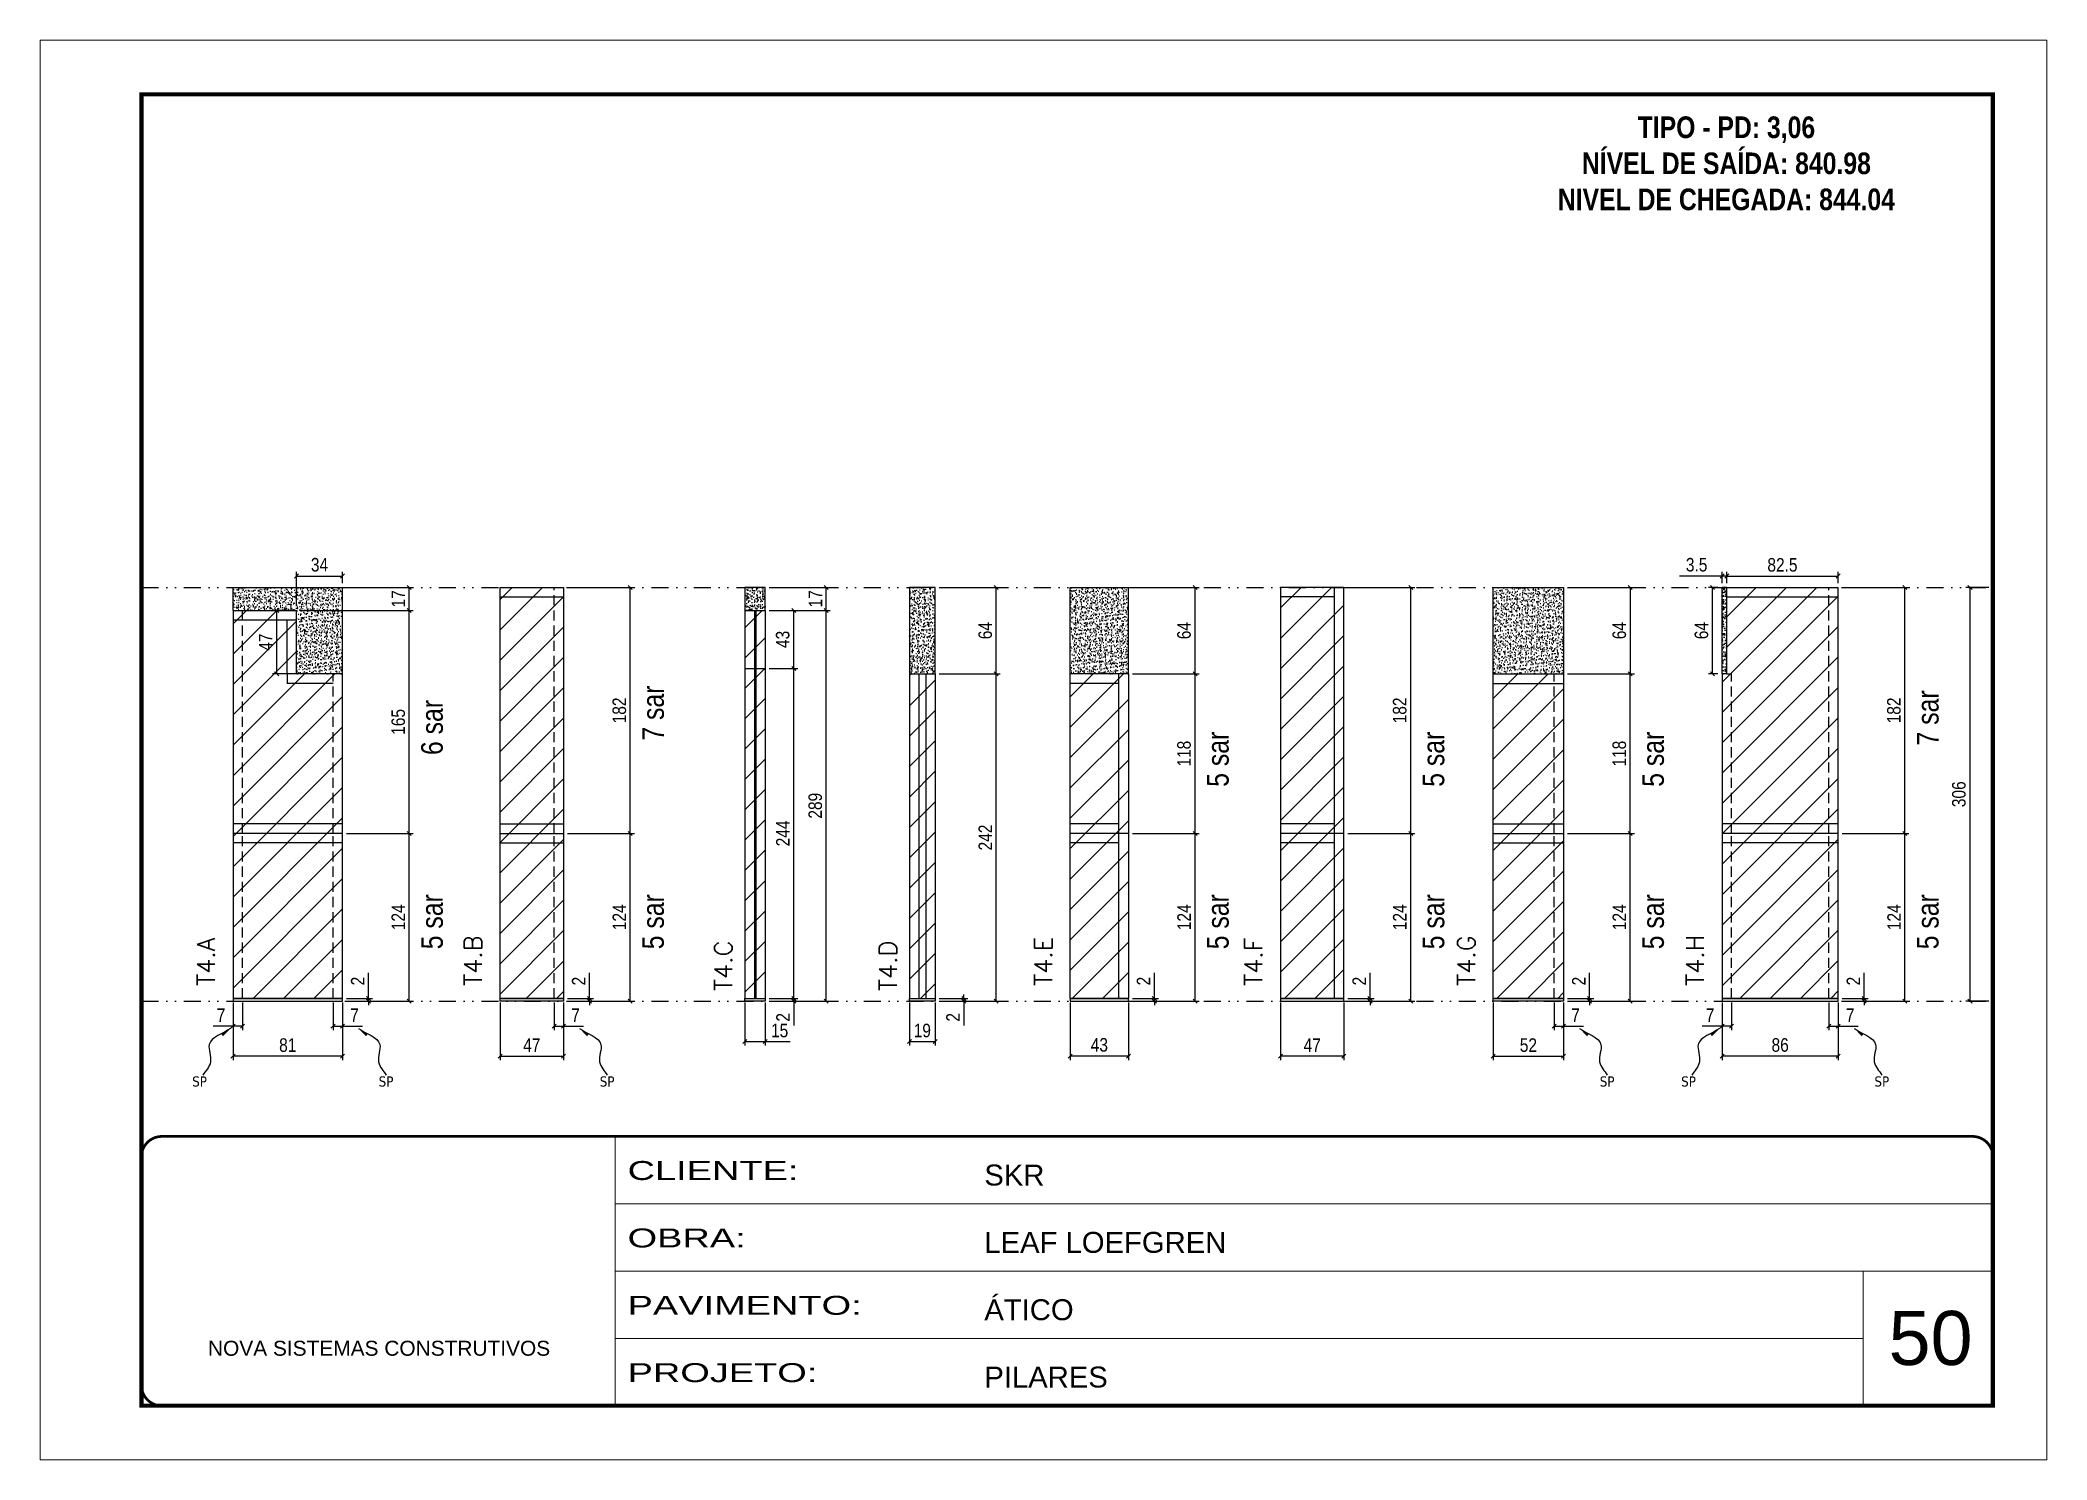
# Model space of a CAD drawing. Extents: x 14400 to 27878, y -21631 to 6985.
# Drawn here: x 15998 to 17483, y -7848 to -6798 of the extents above; entities that cross this region are included whole.
import ezdxf

# ---------------------------------------------------------------- set-up
doc = ezdxf.new("R2010")
doc.units = 0
for name, pattern in [('CONTINUO', [0]), ('DASHED', [0.75, 0.5, -0.25]), ('DIVIDE2', [0.625, 0.25, -0.125, 0, -0.125, 0, -0.125]), ('HIDDEN', [0.375, 0.25, -0.125])]:
    doc.linetypes.add(name, pattern=pattern)
for name, color, linetype, lineweight in [('CARIMBO', 255, 'Continuous', 9), ('Folhas', 255, 'Continuous', 9), ('Hachura', 251, 'Continuous', 9), ('SARRAFO DE PRESSAO', 251, 'DASHED', 9), ('Texto Seção', 7, 'Continuous', 15)]:
    doc.layers.add(name, color=color, linetype=linetype, lineweight=lineweight)
for name, color, linetype in [('COTA', 241, 'Continuous'), ('NOMENCLATURA', 7, 'Continuous'), ('Nível', 160, 'Continuous'), ('Painéis', 200, 'Continuous'), ('SARR_2.2x7', 40, 'Continuous'), ('texto', 7, 'Continuous')]:
    doc.layers.add(name, color=color, linetype=linetype)
doc.styles.add('ARIAL', font='arial.ttf')
doc.styles.add('ARIAL_NARROW', font='ARIALN.TTF', dxfattribs={"height": 0.2})
doc.styles.add('COTA TECNICA', font='techl___.ttf', dxfattribs={"height": 10})
doc.styles.add('COTA TECNICA-50', font='techl___.ttf', dxfattribs={"height": 10})
doc.styles.add('REGUA-120', font='ROMANS.shx', dxfattribs={"height": 15})
doc.styles.add('ROMANC', font='techb___.ttf', dxfattribs={"height": 2.5})
doc.styles.get("Standard").update_dxf_attribs({"font": 'arial.ttf'})
doc.styles.add('Tecnologia', font='')
doc.styles.get('Tecnologia').set_extended_font_data('Forgotten Futurist')
doc.dimstyles.new('COTA PAINEL-50', dxfattribs={"dimtxt": 10, "dimasz": 3, "dimexe": 3, "dimexo": 3, "dimgap": 3, "dimtad": 1, "dimdec": 1, "dimzin": 12, "dimdsep": 46, "dimtxsty": 'COTA TECNICA-50', "dimblk1": 'OBLIQUE', "dimblk2": 'OBLIQUE', "dimsah": 1, "dimcen": 0.9, "dimclrd": 4, "dimclre": 4, "dimclrt": 240, "dimadec": 1, "dimazin": 3, "dimtfac": 1, "dimtdec": 1, "dimtmove": 0, "dimatfit": 3, "dimfxl": 1, "dimtolj": 1, "dimtzin": 12, "dimarcsym": 0})
doc.dimstyles.new('PAINEL', dxfattribs={"dimtxt": 10, "dimasz": 3, "dimexe": 3, "dimexo": 3, "dimgap": 3, "dimtad": 1, "dimdec": 1, "dimzin": 12, "dimdsep": 46, "dimtxsty": 'COTA TECNICA', "dimblk1": 'OBLIQUE', "dimblk2": 'OBLIQUE', "dimsah": 1, "dimcen": 0.9, "dimclrd": 4, "dimclre": 4, "dimclrt": 240, "dimadec": 1, "dimazin": 3, "dimtfac": 1, "dimtdec": 1, "dimtmove": 0, "dimatfit": 3, "dimfxl": 1, "dimtolj": 1, "dimtzin": 12, "dimarcsym": 0})
doc.dimstyles.get("Standard").update_dxf_attribs({"dimtxt": 0.18, "dimasz": 0.18, "dimexe": 0.18, "dimexo": 0.0625, "dimgap": 0.09, "dimtad": 0, "dimtih": 1, "dimtoh": 1, "dimdec": 4, "dimzin": 0, "dimdsep": 46, "dimtxsty": 'Standard', "dimcen": 0.09, "dimadec": 0, "dimazin": 0, "dimtfac": 1, "dimtdec": 4, "dimtofl": 0, "dimtmove": 0, "dimatfit": 3, "dimfxl": 1, "dimtolj": 1, "dimtzin": 0, "dimarcsym": 0})
pattern_1 = [(50, (-1597.4826, 0), (5.4655401, -0.4781726), [0.5715, -6.2865]), (355, (-1597.4826, 0), (-1.0573026, 5.7317054), [0.4572, -5.0292175]), (100.451445, (-1597.027, -0.04), (4.4082374, 5.2535326), [0.4857003, -5.3427073]), (46.1842, (-1597.4826, 1.524), (8.1323712, -1.2612698), [0.85725, -9.42975]), (96.635558, (-1596.805, 1.419), (7.122124, 7.4227837), [0.7285507, -8.0140682]), (351.18415, (-1597.483, 1.524), (7.122124, 7.4227837), [0.685799, -7.543792]), (21, (-1596.7206, 1.143), (4.5484317, -3.0679559), [0.5715, -6.2865]), (326, (-1596.7206, 1.143), (1.8540609, 5.525639), [0.4572, -5.0292]), (71.451445, (-1596.3416, 0.8873), (6.4024926, 2.457683), [0.4857003, -5.3426981]), (37.5, (-1597.4826, 0), (0.0926581, 2.53665117), [0, -4.96824, 0, -5.1054, 0, -5.04825]), (7.5, (-1597.4826, 0), (2.00458988, 3.00541724), [0, -2.91084, 0, -4.85394, 0, -1.92405]), (327.5, (-1599.1818, 0), (4.06771786, -0.17186232), [0, -1.905, 0, -5.9436, 0, -7.8867]), (317.5, (-1599.944, 0), (4.44387544, 0.7627947), [0, -2.4765, 0, -3.94716, 0, -5.6007])]

msp = doc.modelspace()

# ---------------------------------------------------------------- texts
at = {"layer": 'CARIMBO', "style": 'ARIAL'}
msp.add_text('50', height=40, dxfattribs=at).set_placement((17366.328, -7778.03))
at = {"layer": 'NOMENCLATURA', "style": 'ARIAL_NARROW'}
for s, p in [('7 sar', (16460.029, -7316.262)), ('6 sar', (16296.448, -7326.895)), ('7 sar', (17403.317, -7319.817)), ('5 sar', (16877.994, -7350.395)), ('5 sar', (17037.536, -7350.395)), ('5 sar', (17200.059, -7350.395)), ('5 sar', (16296.448, -7470.567)), ('5 sar', (16460.029, -7470.567)), ('5 sar', (16877.994, -7470.567)), ('5 sar', (17037.536, -7470.567)), ('5 sar', (17200.059, -7470.567)), ('5 sar', (17403.317, -7470.567))]:
    msp.add_text(s, height=16, rotation=90, dxfattribs=at).set_placement(p)
at = {"layer": 'NOMENCLATURA', "color": 2, "insert": (17246.306, -6854.589), "char_height": 16, "attachment_point": 2, "style": 'ROMANC'}
msp.add_mtext_dynamic_manual_height_columns('TIPO - PD: 3,06\\PNÍVEL DE SAÍDA: 840.98\\PNIVEL DE CHEGADA: 844.04', width=432.35115, gutter_width=1, heights=[0], dxfattribs=at)
at = {"layer": 'texto', "color": 0, "char_height": 7.5, "attachment_point": 5}
for insert in [(16116.428, -7568.382), (16254.452, -7568.382), (16418.033, -7568.382), (17158.063, -7568.382), (17218.297, -7568.382), (17361.322, -7568.382)]:
    msp.add_mtext('{\\fTahoma|b0|i0|c0|p34;\\C4;SP}', dxfattribs=dict(at, insert=insert))
at = {"layer": 'Texto Seção', "char_height": 13, "attachment_point": 7, "rotation": 90, "style": 'REGUA-120'}
for s, insert, width in [('T4.A', (16127.734, -7497.639), 285.32988), ('T4.B', (16325.315, -7497.639), 285.32988), ('T4.C', (16510.564, -7501.479), 370.6998), ('T4.D', (16632.337, -7501.479), 370.6998), ('T4.E', (16747.28, -7497.639), 285.32988), ('T4.F', (16902.822, -7497.639), 285.32988), ('T4.G', (17060.345, -7497.639), 285.32988), ('T4.H', (17229.604, -7497.639), 285.32988)]:
    msp.add_mtext(s, dxfattribs=dict(at, insert=insert, width=width))

# ---------------------------------------------------------------- blocks, each defined once
blk = doc.blocks.new('9999999999')
at = {"color": 30, "linetype": 'CONTINUO'}
for p, q in [((98564.6, 34230.2), (98564.6, 34429.4)), ((98564.6, 34379.6), (99584, 34379.6)), ((98564.6, 34329.8), (99488, 34329.8)), ((99584, 34329.8), (99488, 34329.8)), ((99488, 34329.8), (99488, 34230.2)), ((98564.6, 34280), (99488, 34280))]:
    blk.add_line(p, q, dxfattribs=at)
at = {"color": 30, "linetype": 'CONTINUO', "const_width": 2}
blk.add_lwpolyline([(99584, 34230.2), (99584, 34414.4, 0.414214), (99569, 34429.4), (98229, 34429.4, 0.414214), (98214, 34414.4), (98214, 34245.2, 0.414214), (98229, 34230.2), (99584, 34230.2)], format="xyb", dxfattribs=at)
at = {"layer": 'Folhas'}
blk.add_lwpolyline([(98139, 34190.2), (99624, 34190.2), (99624, 35240.2), (98139, 35240.2)], close=True, dxfattribs=at)
at = {"layer": 'Folhas', "color": 30, "const_width": 3}
blk.add_lwpolyline([(98214, 34230.2), (99584, 34230.2), (99584, 35200.2), (98214, 35200.2)], close=True, dxfattribs=at)
at = {"color": 7, "linetype": 'Continuous', "ltscale": 5, "style": 'ARIAL'}
for s, height, p in [('SKR', 15.48, (98837.7, 34393.1)), ('LEAF LOEFGREN', 15.483, (98837.7, 34343.3)), ('ÁTICO', 15.48, (98837.7, 34293.5)), ('NOVA SISTEMAS CONSTRUTIVOS', 11.059, (98263.2, 34267.2)), ('PILARES', 15.48, (98837.7, 34243.7))]:
    blk.add_text(s, height=height, dxfattribs=at).set_placement(p)
at = {"layer": 'Folhas', "color": 7, "style": 'Tecnologia', "width": 1.5}
for s, p in [('CLIENTE:', (98573.7, 34397.2)), ('OBRA:', (98573.7, 34347.3)), ('PAVIMENTO:', (98573.7, 34297.5)), ('PROJETO:', (98573.7, 34247.7))]:
    blk.add_text(s, height=14, dxfattribs=at).set_placement(p)
blk = doc.blocks.new('_Oblique')
at = {"color": 0, "linetype": 'ByBlock', "lineweight": -2}
blk.add_line((-0.5, -0.5), (0.5, 0.5), dxfattribs=at)
blk = doc.blocks.new('*D2368')
at = {"layer": 'COTA', "color": 4, "lineweight": -2, "transparency": 16777216}
for p, q in [((17440.5, -7202.9), (17423.6, -7202.9)), ((17426.6, -7508.9), (17426.6, -7202.9)), ((17440.5, -7508.9), (17423.6, -7508.9))]:
    blk.add_line(p, q, dxfattribs=at)
at = {"layer": 'Defpoints', "color": 0, "transparency": 16777216}
for p in [(17426.6, -7202.9), (17443.5, -7202.9), (17443.5, -7508.9)]:
    blk.add_point(p, dxfattribs=at)
at = {"layer": 'COTA', "color": 4, "lineweight": -2, "transparency": 16777216, "xscale": 3, "yscale": 3, "zscale": 3}
for p, rotation in [((17426.6, -7202.9), 90), ((17426.6, -7508.9), 270)]:
    blk.add_blockref('_Oblique', p, dxfattribs=dict(at, rotation=rotation))
at = {"layer": 'COTA', "color": 240, "transparency": 16777216, "insert": (17418.4, -7355.9), "char_height": 10, "attachment_point": 5, "rotation": 90, "style": 'COTA TECNICA'}
blk.add_mtext('\\A1;306', dxfattribs=at)
blk = doc.blocks.new('*D2372')
at = {"layer": 'COTA', "color": 4, "lineweight": -2, "transparency": 16777216}
for p, q in [((16141.2, -7509.9), (16141.2, -7552.6)), ((16222.2, -7509.9), (16222.2, -7552.6)), ((16222.2, -7549.6), (16141.2, -7549.6))]:
    blk.add_line(p, q, dxfattribs=at)
at = {"layer": 'Defpoints', "color": 0, "transparency": 16777216}
for p in [(16141.2, -7506.9), (16222.2, -7506.9), (16141.2, -7549.6)]:
    blk.add_point(p, dxfattribs=at)
at = {"layer": 'COTA', "color": 4, "lineweight": -2, "transparency": 16777216, "xscale": 3, "yscale": 3, "zscale": 3, "rotation": 180}
blk.add_blockref('_Oblique', (16141.2, -7549.6), dxfattribs=at)
at = {"layer": 'COTA', "color": 4, "lineweight": -2, "transparency": 16777216, "xscale": 3, "yscale": 3, "zscale": 3}
blk.add_blockref('_Oblique', (16222.2, -7549.6), dxfattribs=at)
at = {"layer": 'COTA', "color": 240, "transparency": 16777216, "insert": (16181.7, -7541.5), "char_height": 10, "attachment_point": 5, "style": 'COTA TECNICA'}
blk.add_mtext('\\A1;81', dxfattribs=at)
blk = doc.blocks.new('*D2373')
at = {"layer": 'COTA', "color": 4, "lineweight": -2, "transparency": 16777216}
for p, q in [((16215.2, -7509.9), (16215.2, -7530.4)), ((16222.2, -7511.9), (16222.2, -7530.4)), ((16215.2, -7527.4), (16222.2, -7527.4)), ((16222.2, -7527.4), (16236.9, -7527.4))]:
    blk.add_line(p, q, dxfattribs=at)
at = {"layer": 'Defpoints', "color": 0, "transparency": 16777216}
for p in [(16215.2, -7506.9), (16222.2, -7508.9), (16222.2, -7527.4)]:
    blk.add_point(p, dxfattribs=at)
at = {"layer": 'COTA', "color": 4, "lineweight": -2, "transparency": 16777216, "xscale": 3, "yscale": 3, "zscale": 3, "rotation": 180}
blk.add_blockref('_Oblique', (16215.2, -7527.4), dxfattribs=at)
at = {"layer": 'COTA', "color": 4, "lineweight": -2, "transparency": 16777216, "xscale": 3, "yscale": 3, "zscale": 3}
blk.add_blockref('_Oblique', (16222.2, -7527.4), dxfattribs=at)
at = {"layer": 'COTA', "color": 240, "transparency": 16777216, "insert": (16231.1, -7519.3), "char_height": 10, "attachment_point": 5, "style": 'COTA TECNICA-50'}
blk.add_mtext('\\A1;7', dxfattribs=at)
blk = doc.blocks.new('*D2374')
at = {"layer": 'COTA', "color": 4, "lineweight": -2, "transparency": 16777216}
for p, q in [((16141.2, -7511.9), (16141.2, -7530.4)), ((16148.2, -7509.9), (16148.2, -7530.4)), ((16141.2, -7527.4), (16126.5, -7527.4)), ((16148.2, -7527.4), (16141.2, -7527.4))]:
    blk.add_line(p, q, dxfattribs=at)
at = {"layer": 'Defpoints', "color": 0, "transparency": 16777216}
for p in [(16141.2, -7508.9), (16148.2, -7506.9), (16141.2, -7527.4)]:
    blk.add_point(p, dxfattribs=at)
at = {"layer": 'COTA', "color": 4, "lineweight": -2, "transparency": 16777216, "xscale": 3, "yscale": 3, "zscale": 3, "rotation": 180}
blk.add_blockref('_Oblique', (16141.2, -7527.4), dxfattribs=at)
at = {"layer": 'COTA', "color": 4, "lineweight": -2, "transparency": 16777216, "xscale": 3, "yscale": 3, "zscale": 3}
blk.add_blockref('_Oblique', (16148.2, -7527.4), dxfattribs=at)
at = {"layer": 'COTA', "color": 240, "transparency": 16777216, "insert": (16132.3, -7519.3), "char_height": 10, "attachment_point": 5, "style": 'COTA TECNICA-50'}
blk.add_mtext('\\A1;7', dxfattribs=at)
blk = doc.blocks.new('*D2391')
at = {"layer": 'COTA', "color": 4, "linetype": 'ByBlock', "lineweight": -2, "transparency": 16777216}
for p, q in [((16225.2, -7384.9), (16274.6, -7384.9)), ((16271.6, -7508.9), (16271.6, -7384.9)), ((16225.2, -7508.9), (16274.6, -7508.9))]:
    blk.add_line(p, q, dxfattribs=at)
at = {"layer": 'Defpoints', "color": 0, "linetype": 'ByBlock', "transparency": 16777216}
for p in [(16222.2, -7384.9), (16271.6, -7384.9), (16222.2, -7508.9)]:
    blk.add_point(p, dxfattribs=at)
at = {"layer": 'COTA', "color": 4, "linetype": 'ByBlock', "lineweight": -2, "transparency": 16777216, "xscale": 3, "yscale": 3, "zscale": 3}
for p, rotation in [((16271.6, -7384.9), 90), ((16271.6, -7508.9), 270)]:
    blk.add_blockref('_Oblique', p, dxfattribs=dict(at, rotation=rotation))
at = {"layer": 'COTA', "color": 240, "linetype": 'ByBlock', "transparency": 16777216, "insert": (16263.5, -7446.9), "char_height": 10, "attachment_point": 5, "rotation": 90, "style": 'COTA TECNICA'}
blk.add_mtext('\\A1;124', dxfattribs=at)
blk = doc.blocks.new('*D2375')
at = {"layer": 'COTA', "color": 4, "lineweight": -2, "transparency": 16777216}
for p, q in [((16241.5, -7506.9), (16241.5, -7488.1)), ((16225.2, -7506.9), (16244.5, -7506.9)), ((16225.2, -7508.9), (16244.5, -7508.9)), ((16241.5, -7508.9), (16241.5, -7506.9)), ((16241.5, -7508.9), (16241.5, -7511.9))]:
    blk.add_line(p, q, dxfattribs=at)
at = {"layer": 'Defpoints', "color": 0, "transparency": 16777216}
for p in [(16222.2, -7506.9), (16222.2, -7508.9), (16241.5, -7508.9)]:
    blk.add_point(p, dxfattribs=at)
at = {"layer": 'COTA', "color": 4, "lineweight": -2, "transparency": 16777216, "xscale": 3, "yscale": 3, "zscale": 3}
for p, rotation in [((16241.5, -7506.9), 270), ((16241.5, -7508.9), 90)]:
    blk.add_blockref('_Oblique', p, dxfattribs=dict(at, rotation=rotation))
at = {"layer": 'COTA', "color": 240, "transparency": 16777216, "insert": (16233.5, -7494.1), "char_height": 10, "attachment_point": 5, "rotation": 90, "style": 'COTA TECNICA-50'}
blk.add_mtext('\\A1;2', dxfattribs=at)
blk = doc.blocks.new('*D2392')
at = {"layer": 'COTA', "color": 4, "linetype": 'ByBlock', "lineweight": -2, "transparency": 16777216}
for p, q in [((16225.2, -7384.9), (16274.6, -7384.9)), ((16271.6, -7508.9), (16271.6, -7384.9)), ((16225.2, -7508.9), (16274.6, -7508.9))]:
    blk.add_line(p, q, dxfattribs=at)
at = {"layer": 'Defpoints', "color": 0, "linetype": 'ByBlock', "transparency": 16777216}
for p in [(16222.2, -7384.9), (16271.6, -7384.9), (16222.2, -7508.9)]:
    blk.add_point(p, dxfattribs=at)
at = {"layer": 'COTA', "color": 4, "linetype": 'ByBlock', "lineweight": -2, "transparency": 16777216, "xscale": 3, "yscale": 3, "zscale": 3}
for p, rotation in [((16271.6, -7384.9), 90), ((16271.6, -7508.9), 270)]:
    blk.add_blockref('_Oblique', p, dxfattribs=dict(at, rotation=rotation))
at = {"layer": 'COTA', "color": 240, "linetype": 'ByBlock', "transparency": 16777216, "insert": (16263.5, -7446.9), "char_height": 10, "attachment_point": 5, "rotation": 90, "style": 'COTA TECNICA'}
blk.add_mtext('\\A1;124', dxfattribs=at)
blk = doc.blocks.new('*D2393')
at = {"layer": 'COTA', "color": 4, "lineweight": -2, "transparency": 16777216}
for p, q in [((16191.2, -7219.9), (16274.6, -7219.9)), ((16271.6, -7384.9), (16271.6, -7219.9)), ((16225.2, -7384.9), (16274.6, -7384.9))]:
    blk.add_line(p, q, dxfattribs=at)
at = {"layer": 'Defpoints', "color": 0, "transparency": 16777216}
for p in [(16188.2, -7219.9), (16271.6, -7219.9), (16222.2, -7384.9)]:
    blk.add_point(p, dxfattribs=at)
at = {"layer": 'COTA', "color": 4, "lineweight": -2, "transparency": 16777216, "xscale": 3, "yscale": 3, "zscale": 3}
for p, rotation in [((16271.6, -7219.9), 90), ((16271.6, -7384.9), 270)]:
    blk.add_blockref('_Oblique', p, dxfattribs=dict(at, rotation=rotation))
at = {"layer": 'COTA', "color": 240, "transparency": 16777216, "insert": (16263.5, -7302.4), "char_height": 10, "attachment_point": 5, "rotation": 90, "style": 'COTA TECNICA'}
blk.add_mtext('\\A1;165', dxfattribs=at)
blk = doc.blocks.new('*D2376')
at = {"layer": 'COTA', "color": 4, "lineweight": -2, "transparency": 16777216}
for p, q in [((16338.8, -7509.9), (16338.8, -7552.6)), ((16385.8, -7509.9), (16385.8, -7552.6)), ((16338.8, -7549.6), (16385.8, -7549.6))]:
    blk.add_line(p, q, dxfattribs=at)
at = {"layer": 'Defpoints', "color": 0, "transparency": 16777216}
for p in [(16338.8, -7506.9), (16385.8, -7506.9), (16385.8, -7549.6)]:
    blk.add_point(p, dxfattribs=at)
at = {"layer": 'COTA', "color": 4, "lineweight": -2, "transparency": 16777216, "xscale": 3, "yscale": 3, "zscale": 3, "rotation": 180}
blk.add_blockref('_Oblique', (16338.8, -7549.6), dxfattribs=at)
at = {"layer": 'COTA', "color": 4, "lineweight": -2, "transparency": 16777216, "xscale": 3, "yscale": 3, "zscale": 3}
blk.add_blockref('_Oblique', (16385.8, -7549.6), dxfattribs=at)
at = {"layer": 'COTA', "color": 240, "transparency": 16777216, "insert": (16362.3, -7541.5), "char_height": 10, "attachment_point": 5, "style": 'COTA TECNICA'}
blk.add_mtext('\\A1;47', dxfattribs=at)
blk = doc.blocks.new('*D2377')
at = {"layer": 'COTA', "color": 4, "lineweight": -2, "transparency": 16777216}
for p, q in [((16378.8, -7509.9), (16378.8, -7530.4)), ((16385.8, -7511.9), (16385.8, -7530.4)), ((16378.8, -7527.4), (16385.8, -7527.4)), ((16385.8, -7527.4), (16400.5, -7527.4))]:
    blk.add_line(p, q, dxfattribs=at)
at = {"layer": 'Defpoints', "color": 0, "transparency": 16777216}
for p in [(16378.8, -7506.9), (16385.8, -7508.9), (16385.8, -7527.4)]:
    blk.add_point(p, dxfattribs=at)
at = {"layer": 'COTA', "color": 4, "lineweight": -2, "transparency": 16777216, "xscale": 3, "yscale": 3, "zscale": 3, "rotation": 180}
blk.add_blockref('_Oblique', (16378.8, -7527.4), dxfattribs=at)
at = {"layer": 'COTA', "color": 4, "lineweight": -2, "transparency": 16777216, "xscale": 3, "yscale": 3, "zscale": 3}
blk.add_blockref('_Oblique', (16385.8, -7527.4), dxfattribs=at)
at = {"layer": 'COTA', "color": 240, "transparency": 16777216, "insert": (16394.7, -7519.3), "char_height": 10, "attachment_point": 5, "style": 'COTA TECNICA-50'}
blk.add_mtext('\\A1;7', dxfattribs=at)
blk = doc.blocks.new('*D2378')
at = {"layer": 'COTA', "color": 4, "lineweight": -2, "transparency": 16777216}
for p, q in [((16405, -7506.9), (16405, -7488.1)), ((16388.8, -7506.9), (16408, -7506.9)), ((16388.8, -7508.9), (16408, -7508.9)), ((16405, -7508.9), (16405, -7506.9)), ((16405, -7508.9), (16405, -7511.9))]:
    blk.add_line(p, q, dxfattribs=at)
at = {"layer": 'Defpoints', "color": 0, "transparency": 16777216}
for p in [(16385.8, -7506.9), (16385.8, -7508.9), (16405, -7508.9)]:
    blk.add_point(p, dxfattribs=at)
at = {"layer": 'COTA', "color": 4, "lineweight": -2, "transparency": 16777216, "xscale": 3, "yscale": 3, "zscale": 3}
for p, rotation in [((16405, -7506.9), 270), ((16405, -7508.9), 90)]:
    blk.add_blockref('_Oblique', p, dxfattribs=dict(at, rotation=rotation))
at = {"layer": 'COTA', "color": 240, "transparency": 16777216, "insert": (16397, -7494.1), "char_height": 10, "attachment_point": 5, "rotation": 90, "style": 'COTA TECNICA-50'}
blk.add_mtext('\\A1;2', dxfattribs=at)
blk = doc.blocks.new('*D2379')
at = {"layer": 'COTA', "color": 4, "lineweight": -2, "transparency": 16777216}
for p, q in [((16520, -7509.9), (16520, -7541.8)), ((16535, -7509.9), (16535, -7541.8)), ((16520, -7538.8), (16535, -7538.8)), ((16535, -7538.8), (16553.4, -7538.8))]:
    blk.add_line(p, q, dxfattribs=at)
at = {"layer": 'Defpoints', "color": 0, "transparency": 16777216}
for p in [(16520, -7506.9), (16535, -7506.9), (16535, -7538.8)]:
    blk.add_point(p, dxfattribs=at)
at = {"layer": 'COTA', "color": 4, "lineweight": -2, "transparency": 16777216, "xscale": 3, "yscale": 3, "zscale": 3, "rotation": 180}
blk.add_blockref('_Oblique', (16520, -7538.8), dxfattribs=at)
at = {"layer": 'COTA', "color": 4, "lineweight": -2, "transparency": 16777216, "xscale": 3, "yscale": 3, "zscale": 3}
blk.add_blockref('_Oblique', (16535, -7538.8), dxfattribs=at)
at = {"layer": 'COTA', "color": 240, "transparency": 16777216, "insert": (16545.7, -7530.7), "char_height": 10, "attachment_point": 5, "style": 'COTA TECNICA'}
blk.add_mtext('\\A1;15', dxfattribs=at)
blk = doc.blocks.new('*D2380')
at = {"layer": 'COTA', "color": 4, "lineweight": -2, "transparency": 16777216}
for p, q in [((16538, -7506.9), (16559.2, -7506.9)), ((16538, -7508.9), (16559.2, -7508.9)), ((16556.2, -7506.9), (16556.2, -7503.9)), ((16556.2, -7506.9), (16556.2, -7508.9)), ((16556.2, -7508.9), (16556.2, -7527))]:
    blk.add_line(p, q, dxfattribs=at)
at = {"layer": 'Defpoints', "color": 0, "transparency": 16777216}
for p in [(16535, -7506.9), (16535, -7508.9), (16556.2, -7506.9)]:
    blk.add_point(p, dxfattribs=at)
at = {"layer": 'COTA', "color": 4, "lineweight": -2, "transparency": 16777216, "xscale": 3, "yscale": 3, "zscale": 3}
for p, rotation in [((16556.2, -7506.9), 270), ((16556.2, -7508.9), 90)]:
    blk.add_blockref('_Oblique', p, dxfattribs=dict(at, rotation=rotation))
at = {"layer": 'COTA', "color": 240, "transparency": 16777216, "insert": (16548.2, -7520.9), "char_height": 10, "attachment_point": 5, "rotation": 90, "style": 'COTA TECNICA-50'}
blk.add_mtext('\\A1;2', dxfattribs=at)
blk = doc.blocks.new('*D2381')
at = {"layer": 'COTA', "color": 4, "lineweight": -2, "transparency": 16777216}
for p, q in [((16538, -7219.9), (16583.2, -7219.9)), ((16580.2, -7508.9), (16580.2, -7219.9)), ((16538, -7508.9), (16583.2, -7508.9))]:
    blk.add_line(p, q, dxfattribs=at)
at = {"layer": 'Defpoints', "color": 0, "transparency": 16777216}
for p in [(16535, -7219.9), (16580.2, -7219.9), (16535, -7508.9)]:
    blk.add_point(p, dxfattribs=at)
at = {"layer": 'COTA', "color": 4, "lineweight": -2, "transparency": 16777216, "xscale": 3, "yscale": 3, "zscale": 3}
for p, rotation in [((16580.2, -7219.9), 90), ((16580.2, -7508.9), 270)]:
    blk.add_blockref('_Oblique', p, dxfattribs=dict(at, rotation=rotation))
at = {"layer": 'COTA', "color": 240, "transparency": 16777216, "insert": (16572.1, -7364.4), "char_height": 10, "attachment_point": 5, "rotation": 90, "style": 'COTA TECNICA-50'}
blk.add_mtext('\\A1;289', dxfattribs=at)
blk = doc.blocks.new('*D2394')
at = {"layer": 'COTA', "color": 4, "lineweight": -2, "transparency": 16777216}
for p, q in [((16538, -7202.9), (16583.2, -7202.9)), ((16580.2, -7219.9), (16580.2, -7202.9)), ((16538, -7219.9), (16583.2, -7219.9))]:
    blk.add_line(p, q, dxfattribs=at)
at = {"layer": 'Defpoints', "color": 0, "transparency": 16777216}
for p in [(16535, -7202.9), (16580.2, -7202.9), (16535, -7219.9)]:
    blk.add_point(p, dxfattribs=at)
at = {"layer": 'COTA', "color": 4, "lineweight": -2, "transparency": 16777216, "xscale": 3, "yscale": 3, "zscale": 3}
for p, rotation in [((16580.2, -7202.9), 90), ((16580.2, -7219.9), 270)]:
    blk.add_blockref('_Oblique', p, dxfattribs=dict(at, rotation=rotation))
at = {"layer": 'COTA', "color": 240, "transparency": 16777216, "insert": (16572.2, -7211.4), "char_height": 10, "attachment_point": 5, "rotation": 90, "style": 'COTA TECNICA'}
blk.add_mtext('\\A1;17', dxfattribs=at)
blk = doc.blocks.new('*D2382')
at = {"layer": 'COTA', "color": 4, "lineweight": -2, "transparency": 16777216}
for p, q in [((16641.8, -7509.9), (16641.8, -7541.8)), ((16660.8, -7509.9), (16660.8, -7541.8)), ((16641.8, -7538.8), (16660.8, -7538.8))]:
    blk.add_line(p, q, dxfattribs=at)
at = {"layer": 'Defpoints', "color": 0, "transparency": 16777216}
for p in [(16641.8, -7506.9), (16660.8, -7506.9), (16660.8, -7538.8)]:
    blk.add_point(p, dxfattribs=at)
at = {"layer": 'COTA', "color": 4, "lineweight": -2, "transparency": 16777216, "xscale": 3, "yscale": 3, "zscale": 3, "rotation": 180}
blk.add_blockref('_Oblique', (16641.8, -7538.8), dxfattribs=at)
at = {"layer": 'COTA', "color": 4, "lineweight": -2, "transparency": 16777216, "xscale": 3, "yscale": 3, "zscale": 3}
blk.add_blockref('_Oblique', (16660.8, -7538.8), dxfattribs=at)
at = {"layer": 'COTA', "color": 240, "transparency": 16777216, "insert": (16651.3, -7530.7), "char_height": 10, "attachment_point": 5, "style": 'COTA TECNICA'}
blk.add_mtext('\\A1;19', dxfattribs=at)
blk = doc.blocks.new('*D2383')
at = {"layer": 'COTA', "color": 4, "lineweight": -2, "transparency": 16777216}
for p, q in [((16663.8, -7506.9), (16685, -7506.9)), ((16663.8, -7508.9), (16685, -7508.9)), ((16682, -7506.9), (16682, -7503.9)), ((16682, -7506.9), (16682, -7508.9)), ((16682, -7508.9), (16682, -7527))]:
    blk.add_line(p, q, dxfattribs=at)
at = {"layer": 'Defpoints', "color": 0, "transparency": 16777216}
for p in [(16660.8, -7506.9), (16660.8, -7508.9), (16682, -7506.9)]:
    blk.add_point(p, dxfattribs=at)
at = {"layer": 'COTA', "color": 4, "lineweight": -2, "transparency": 16777216, "xscale": 3, "yscale": 3, "zscale": 3}
for p, rotation in [((16682, -7506.9), 270), ((16682, -7508.9), 90)]:
    blk.add_blockref('_Oblique', p, dxfattribs=dict(at, rotation=rotation))
at = {"layer": 'COTA', "color": 240, "transparency": 16777216, "insert": (16674, -7520.9), "char_height": 10, "attachment_point": 5, "rotation": 90, "style": 'COTA TECNICA-50'}
blk.add_mtext('\\A1;2', dxfattribs=at)
blk = doc.blocks.new('*D2384')
at = {"layer": 'COTA', "color": 4, "lineweight": -2, "transparency": 16777216}
for p, q in [((16663.8, -7266.9), (16709, -7266.9)), ((16706, -7508.9), (16706, -7266.9)), ((16663.8, -7508.9), (16709, -7508.9))]:
    blk.add_line(p, q, dxfattribs=at)
at = {"layer": 'Defpoints', "color": 0, "transparency": 16777216}
for p in [(16660.8, -7266.9), (16706, -7266.9), (16660.8, -7508.9)]:
    blk.add_point(p, dxfattribs=at)
at = {"layer": 'COTA', "color": 4, "lineweight": -2, "transparency": 16777216, "xscale": 3, "yscale": 3, "zscale": 3}
for p, rotation in [((16706, -7266.9), 90), ((16706, -7508.9), 270)]:
    blk.add_blockref('_Oblique', p, dxfattribs=dict(at, rotation=rotation))
at = {"layer": 'COTA', "color": 240, "transparency": 16777216, "insert": (16697.9, -7387.9), "char_height": 10, "attachment_point": 5, "rotation": 90, "style": 'COTA TECNICA-50'}
blk.add_mtext('\\A1;242', dxfattribs=at)
blk = doc.blocks.new('*D2395')
at = {"layer": 'COTA', "color": 4, "lineweight": -2, "transparency": 16777216}
for p, q in [((16663.8, -7202.9), (16709, -7202.9)), ((16706, -7266.9), (16706, -7202.9)), ((16663.8, -7266.9), (16709, -7266.9))]:
    blk.add_line(p, q, dxfattribs=at)
at = {"layer": 'Defpoints', "color": 0, "transparency": 16777216}
for p in [(16660.8, -7202.9), (16706, -7202.9), (16660.8, -7266.9)]:
    blk.add_point(p, dxfattribs=at)
at = {"layer": 'COTA', "color": 4, "lineweight": -2, "transparency": 16777216, "xscale": 3, "yscale": 3, "zscale": 3}
for p, rotation in [((16706, -7202.9), 90), ((16706, -7266.9), 270)]:
    blk.add_blockref('_Oblique', p, dxfattribs=dict(at, rotation=rotation))
at = {"layer": 'COTA', "color": 240, "transparency": 16777216, "insert": (16697.9, -7234.9), "char_height": 10, "attachment_point": 5, "rotation": 90, "style": 'COTA TECNICA'}
blk.add_mtext('\\A1;64', dxfattribs=at)
blk = doc.blocks.new('*D2385')
at = {"layer": 'COTA', "color": 4, "lineweight": -2, "transparency": 16777216}
for p, q in [((16916.3, -7509.9), (16916.3, -7552.6)), ((16963.3, -7509.9), (16963.3, -7552.6)), ((16963.3, -7549.6), (16916.3, -7549.6))]:
    blk.add_line(p, q, dxfattribs=at)
at = {"layer": 'Defpoints', "color": 0, "transparency": 16777216}
for p in [(16916.3, -7506.9), (16963.3, -7506.9), (16916.3, -7549.6)]:
    blk.add_point(p, dxfattribs=at)
at = {"layer": 'COTA', "color": 4, "lineweight": -2, "transparency": 16777216, "xscale": 3, "yscale": 3, "zscale": 3, "rotation": 180}
blk.add_blockref('_Oblique', (16916.3, -7549.6), dxfattribs=at)
at = {"layer": 'COTA', "color": 4, "lineweight": -2, "transparency": 16777216, "xscale": 3, "yscale": 3, "zscale": 3}
blk.add_blockref('_Oblique', (16963.3, -7549.6), dxfattribs=at)
at = {"layer": 'COTA', "color": 240, "transparency": 16777216, "insert": (16939.8, -7541.5), "char_height": 10, "attachment_point": 5, "style": 'COTA TECNICA'}
blk.add_mtext('\\A1;47', dxfattribs=at)
blk = doc.blocks.new('*D2396')
at = {"layer": 'COTA', "color": 4, "linetype": 'ByBlock', "lineweight": -2, "transparency": 16777216}
for p, q in [((16966.3, -7384.9), (17015.7, -7384.9)), ((17012.7, -7508.9), (17012.7, -7384.9)), ((16966.3, -7508.9), (17015.7, -7508.9))]:
    blk.add_line(p, q, dxfattribs=at)
at = {"layer": 'Defpoints', "color": 0, "linetype": 'ByBlock', "transparency": 16777216}
for p in [(16963.3, -7384.9), (17012.7, -7384.9), (16963.3, -7508.9)]:
    blk.add_point(p, dxfattribs=at)
at = {"layer": 'COTA', "color": 4, "linetype": 'ByBlock', "lineweight": -2, "transparency": 16777216, "xscale": 3, "yscale": 3, "zscale": 3}
for p, rotation in [((17012.7, -7384.9), 90), ((17012.7, -7508.9), 270)]:
    blk.add_blockref('_Oblique', p, dxfattribs=dict(at, rotation=rotation))
at = {"layer": 'COTA', "color": 240, "linetype": 'ByBlock', "transparency": 16777216, "insert": (17004.6, -7446.9), "char_height": 10, "attachment_point": 5, "rotation": 90, "style": 'COTA TECNICA'}
blk.add_mtext('\\A1;124', dxfattribs=at)
blk = doc.blocks.new('*D2386')
at = {"layer": 'COTA', "color": 4, "lineweight": -2, "transparency": 16777216}
for p, q in [((16982.6, -7506.9), (16982.6, -7488.1)), ((16966.3, -7506.9), (16985.6, -7506.9)), ((16966.3, -7508.9), (16985.6, -7508.9)), ((16982.6, -7508.9), (16982.6, -7506.9)), ((16982.6, -7508.9), (16982.6, -7511.9))]:
    blk.add_line(p, q, dxfattribs=at)
at = {"layer": 'Defpoints', "color": 0, "transparency": 16777216}
for p in [(16963.3, -7506.9), (16963.3, -7508.9), (16982.6, -7508.9)]:
    blk.add_point(p, dxfattribs=at)
at = {"layer": 'COTA', "color": 4, "lineweight": -2, "transparency": 16777216, "xscale": 3, "yscale": 3, "zscale": 3}
for p, rotation in [((16982.6, -7506.9), 270), ((16982.6, -7508.9), 90)]:
    blk.add_blockref('_Oblique', p, dxfattribs=dict(at, rotation=rotation))
at = {"layer": 'COTA', "color": 240, "transparency": 16777216, "insert": (16974.6, -7494.1), "char_height": 10, "attachment_point": 5, "rotation": 90, "style": 'COTA TECNICA-50'}
blk.add_mtext('\\A1;2', dxfattribs=at)
blk = doc.blocks.new('*D2397')
at = {"layer": 'COTA', "color": 4, "linetype": 'ByBlock', "lineweight": -2, "transparency": 16777216}
for p, q in [((16966.3, -7384.9), (17015.7, -7384.9)), ((17012.7, -7508.9), (17012.7, -7384.9)), ((16966.3, -7508.9), (17015.7, -7508.9))]:
    blk.add_line(p, q, dxfattribs=at)
at = {"layer": 'Defpoints', "color": 0, "linetype": 'ByBlock', "transparency": 16777216}
for p in [(16963.3, -7384.9), (17012.7, -7384.9), (16963.3, -7508.9)]:
    blk.add_point(p, dxfattribs=at)
at = {"layer": 'COTA', "color": 4, "linetype": 'ByBlock', "lineweight": -2, "transparency": 16777216, "xscale": 3, "yscale": 3, "zscale": 3}
for p, rotation in [((17012.7, -7384.9), 90), ((17012.7, -7508.9), 270)]:
    blk.add_blockref('_Oblique', p, dxfattribs=dict(at, rotation=rotation))
at = {"layer": 'COTA', "color": 240, "linetype": 'ByBlock', "transparency": 16777216, "insert": (17004.6, -7446.9), "char_height": 10, "attachment_point": 5, "rotation": 90, "style": 'COTA TECNICA'}
blk.add_mtext('\\A1;124', dxfattribs=at)
blk = doc.blocks.new('*D2398')
at = {"layer": 'COTA', "color": 4, "lineweight": -2, "transparency": 16777216}
for p, q in [((16966.3, -7202.9), (17015.7, -7202.9)), ((17012.7, -7384.9), (17012.7, -7202.9)), ((16966.3, -7384.9), (17015.7, -7384.9))]:
    blk.add_line(p, q, dxfattribs=at)
at = {"layer": 'Defpoints', "color": 0, "transparency": 16777216}
for p in [(16963.3, -7202.9), (17012.7, -7202.9), (16963.3, -7384.9)]:
    blk.add_point(p, dxfattribs=at)
at = {"layer": 'COTA', "color": 4, "lineweight": -2, "transparency": 16777216, "xscale": 3, "yscale": 3, "zscale": 3}
for p, rotation in [((17012.7, -7202.9), 90), ((17012.7, -7384.9), 270)]:
    blk.add_blockref('_Oblique', p, dxfattribs=dict(at, rotation=rotation))
at = {"layer": 'COTA', "color": 240, "transparency": 16777216, "insert": (17004.6, -7293.9), "char_height": 10, "attachment_point": 5, "rotation": 90, "style": 'COTA TECNICA'}
blk.add_mtext('\\A1;182', dxfattribs=at)
blk = doc.blocks.new('*D2387')
at = {"layer": 'COTA', "color": 4, "lineweight": -2, "transparency": 16777216}
for p, q in [((16760.8, -7509.9), (16760.8, -7552.6)), ((16803.8, -7509.9), (16803.8, -7552.6)), ((16803.8, -7549.6), (16760.8, -7549.6))]:
    blk.add_line(p, q, dxfattribs=at)
at = {"layer": 'Defpoints', "color": 0, "transparency": 16777216}
for p in [(16760.8, -7506.9), (16803.8, -7506.9), (16760.8, -7549.6)]:
    blk.add_point(p, dxfattribs=at)
at = {"layer": 'COTA', "color": 4, "lineweight": -2, "transparency": 16777216, "xscale": 3, "yscale": 3, "zscale": 3, "rotation": 180}
blk.add_blockref('_Oblique', (16760.8, -7549.6), dxfattribs=at)
at = {"layer": 'COTA', "color": 4, "lineweight": -2, "transparency": 16777216, "xscale": 3, "yscale": 3, "zscale": 3}
blk.add_blockref('_Oblique', (16803.8, -7549.6), dxfattribs=at)
at = {"layer": 'COTA', "color": 240, "transparency": 16777216, "insert": (16782.3, -7541.3), "char_height": 10, "attachment_point": 5, "style": 'COTA TECNICA'}
blk.add_mtext('\\A1;43', dxfattribs=at)
blk = doc.blocks.new('*D2399')
at = {"layer": 'COTA', "color": 4, "linetype": 'ByBlock', "lineweight": -2, "transparency": 16777216}
for p, q in [((16806.8, -7384.9), (16856.1, -7384.9)), ((16853.1, -7508.9), (16853.1, -7384.9)), ((16806.8, -7508.9), (16856.1, -7508.9))]:
    blk.add_line(p, q, dxfattribs=at)
at = {"layer": 'Defpoints', "color": 0, "linetype": 'ByBlock', "transparency": 16777216}
for p in [(16803.8, -7384.9), (16853.1, -7384.9), (16803.8, -7508.9)]:
    blk.add_point(p, dxfattribs=at)
at = {"layer": 'COTA', "color": 4, "linetype": 'ByBlock', "lineweight": -2, "transparency": 16777216, "xscale": 3, "yscale": 3, "zscale": 3}
for p, rotation in [((16853.1, -7384.9), 90), ((16853.1, -7508.9), 270)]:
    blk.add_blockref('_Oblique', p, dxfattribs=dict(at, rotation=rotation))
at = {"layer": 'COTA', "color": 240, "linetype": 'ByBlock', "transparency": 16777216, "insert": (16845, -7446.9), "char_height": 10, "attachment_point": 5, "rotation": 90, "style": 'COTA TECNICA'}
blk.add_mtext('\\A1;124', dxfattribs=at)
blk = doc.blocks.new('*D2388')
at = {"layer": 'COTA', "color": 4, "lineweight": -2, "transparency": 16777216}
for p, q in [((16823, -7506.9), (16823, -7488.1)), ((16806.8, -7506.9), (16826, -7506.9)), ((16806.8, -7508.9), (16826, -7508.9)), ((16823, -7508.9), (16823, -7506.9)), ((16823, -7508.9), (16823, -7511.9))]:
    blk.add_line(p, q, dxfattribs=at)
at = {"layer": 'Defpoints', "color": 0, "transparency": 16777216}
for p in [(16803.8, -7506.9), (16803.8, -7508.9), (16823, -7508.9)]:
    blk.add_point(p, dxfattribs=at)
at = {"layer": 'COTA', "color": 4, "lineweight": -2, "transparency": 16777216, "xscale": 3, "yscale": 3, "zscale": 3}
for p, rotation in [((16823, -7506.9), 270), ((16823, -7508.9), 90)]:
    blk.add_blockref('_Oblique', p, dxfattribs=dict(at, rotation=rotation))
at = {"layer": 'COTA', "color": 240, "transparency": 16777216, "insert": (16815, -7494.1), "char_height": 10, "attachment_point": 5, "rotation": 90, "style": 'COTA TECNICA-50'}
blk.add_mtext('\\A1;2', dxfattribs=at)
blk = doc.blocks.new('*D2400')
at = {"layer": 'COTA', "color": 4, "linetype": 'ByBlock', "lineweight": -2, "transparency": 16777216}
for p, q in [((16806.8, -7384.9), (16856.1, -7384.9)), ((16853.1, -7508.9), (16853.1, -7384.9)), ((16806.8, -7508.9), (16856.1, -7508.9))]:
    blk.add_line(p, q, dxfattribs=at)
at = {"layer": 'Defpoints', "color": 0, "linetype": 'ByBlock', "transparency": 16777216}
for p in [(16803.8, -7384.9), (16853.1, -7384.9), (16803.8, -7508.9)]:
    blk.add_point(p, dxfattribs=at)
at = {"layer": 'COTA', "color": 4, "linetype": 'ByBlock', "lineweight": -2, "transparency": 16777216, "xscale": 3, "yscale": 3, "zscale": 3}
for p, rotation in [((16853.1, -7384.9), 90), ((16853.1, -7508.9), 270)]:
    blk.add_blockref('_Oblique', p, dxfattribs=dict(at, rotation=rotation))
at = {"layer": 'COTA', "color": 240, "linetype": 'ByBlock', "transparency": 16777216, "insert": (16845, -7446.9), "char_height": 10, "attachment_point": 5, "rotation": 90, "style": 'COTA TECNICA'}
blk.add_mtext('\\A1;124', dxfattribs=at)
blk = doc.blocks.new('*D2390')
at = {"layer": 'COTA', "color": 4, "lineweight": -2, "transparency": 16777216}
for p, q in [((16186.2, -7202.9), (16274.6, -7202.9)), ((16271.6, -7219.9), (16271.6, -7202.9)), ((16191.2, -7219.9), (16274.6, -7219.9))]:
    blk.add_line(p, q, dxfattribs=at)
at = {"layer": 'Defpoints', "color": 0, "transparency": 16777216}
for p in [(16183.2, -7202.9), (16271.6, -7202.9), (16188.2, -7219.9)]:
    blk.add_point(p, dxfattribs=at)
at = {"layer": 'COTA', "color": 4, "lineweight": -2, "transparency": 16777216, "xscale": 3, "yscale": 3, "zscale": 3}
for p, rotation in [((16271.6, -7202.9), 90), ((16271.6, -7219.9), 270)]:
    blk.add_blockref('_Oblique', p, dxfattribs=dict(at, rotation=rotation))
at = {"layer": 'COTA', "color": 240, "transparency": 16777216, "insert": (16263.5, -7211.4), "char_height": 10, "attachment_point": 5, "rotation": 90, "style": 'COTA TECNICA'}
blk.add_mtext('\\A1;17', dxfattribs=at)
blk = doc.blocks.new('*D2369')
at = {"layer": 'COTA', "color": 4, "linetype": 'ByBlock', "lineweight": -2, "transparency": 16777216}
for p, q in [((16388.8, -7384.9), (16438.2, -7384.9)), ((16435.2, -7508.9), (16435.2, -7384.9)), ((16388.8, -7508.9), (16438.2, -7508.9))]:
    blk.add_line(p, q, dxfattribs=at)
at = {"layer": 'Defpoints', "color": 0, "linetype": 'ByBlock', "transparency": 16777216}
for p in [(16385.8, -7384.9), (16435.2, -7384.9), (16385.8, -7508.9)]:
    blk.add_point(p, dxfattribs=at)
at = {"layer": 'COTA', "color": 4, "linetype": 'ByBlock', "lineweight": -2, "transparency": 16777216, "xscale": 3, "yscale": 3, "zscale": 3}
for p, rotation in [((16435.2, -7384.9), 90), ((16435.2, -7508.9), 270)]:
    blk.add_blockref('_Oblique', p, dxfattribs=dict(at, rotation=rotation))
at = {"layer": 'COTA', "color": 240, "linetype": 'ByBlock', "transparency": 16777216, "insert": (16427.1, -7446.9), "char_height": 10, "attachment_point": 5, "rotation": 90, "style": 'COTA TECNICA'}
blk.add_mtext('\\A1;124', dxfattribs=at)
blk = doc.blocks.new('*D2370')
at = {"layer": 'COTA', "color": 4, "linetype": 'ByBlock', "lineweight": -2, "transparency": 16777216}
for p, q in [((16388.8, -7384.9), (16438.2, -7384.9)), ((16435.2, -7508.9), (16435.2, -7384.9)), ((16388.8, -7508.9), (16438.2, -7508.9))]:
    blk.add_line(p, q, dxfattribs=at)
at = {"layer": 'Defpoints', "color": 0, "linetype": 'ByBlock', "transparency": 16777216}
for p in [(16385.8, -7384.9), (16435.2, -7384.9), (16385.8, -7508.9)]:
    blk.add_point(p, dxfattribs=at)
at = {"layer": 'COTA', "color": 4, "linetype": 'ByBlock', "lineweight": -2, "transparency": 16777216, "xscale": 3, "yscale": 3, "zscale": 3}
for p, rotation in [((16435.2, -7384.9), 90), ((16435.2, -7508.9), 270)]:
    blk.add_blockref('_Oblique', p, dxfattribs=dict(at, rotation=rotation))
at = {"layer": 'COTA', "color": 240, "linetype": 'ByBlock', "transparency": 16777216, "insert": (16427.1, -7446.9), "char_height": 10, "attachment_point": 5, "rotation": 90, "style": 'COTA TECNICA'}
blk.add_mtext('\\A1;124', dxfattribs=at)
blk = doc.blocks.new('*D2371')
at = {"layer": 'COTA', "color": 4, "lineweight": -2, "transparency": 16777216}
for p, q in [((16388.8, -7202.9), (16438.2, -7202.9)), ((16435.2, -7384.9), (16435.2, -7202.9)), ((16388.8, -7384.9), (16438.2, -7384.9))]:
    blk.add_line(p, q, dxfattribs=at)
at = {"layer": 'Defpoints', "color": 0, "transparency": 16777216}
for p in [(16385.8, -7202.9), (16435.2, -7202.9), (16385.8, -7384.9)]:
    blk.add_point(p, dxfattribs=at)
at = {"layer": 'COTA', "color": 4, "lineweight": -2, "transparency": 16777216, "xscale": 3, "yscale": 3, "zscale": 3}
for p, rotation in [((16435.2, -7202.9), 90), ((16435.2, -7384.9), 270)]:
    blk.add_blockref('_Oblique', p, dxfattribs=dict(at, rotation=rotation))
at = {"layer": 'COTA', "color": 240, "transparency": 16777216, "insert": (16427.1, -7293.9), "char_height": 10, "attachment_point": 5, "rotation": 90, "style": 'COTA TECNICA'}
blk.add_mtext('\\A1;182', dxfattribs=at)
blk = doc.blocks.new('*D2389')
at = {"layer": 'COTA', "color": 4, "lineweight": -2, "transparency": 16777216}
for p, q in [((16806.8, -7266.9), (16856.1, -7266.9)), ((16853.1, -7384.9), (16853.1, -7266.9)), ((16806.8, -7384.9), (16856.1, -7384.9))]:
    blk.add_line(p, q, dxfattribs=at)
at = {"layer": 'Defpoints', "color": 0, "transparency": 16777216}
for p in [(16803.8, -7266.9), (16853.1, -7266.9), (16803.8, -7384.9)]:
    blk.add_point(p, dxfattribs=at)
at = {"layer": 'COTA', "color": 4, "lineweight": -2, "transparency": 16777216, "xscale": 3, "yscale": 3, "zscale": 3}
for p, rotation in [((16853.1, -7266.9), 90), ((16853.1, -7384.9), 270)]:
    blk.add_blockref('_Oblique', p, dxfattribs=dict(at, rotation=rotation))
at = {"layer": 'COTA', "color": 240, "transparency": 16777216, "insert": (16845, -7325.9), "char_height": 10, "attachment_point": 5, "rotation": 90, "style": 'COTA TECNICA'}
blk.add_mtext('\\A1;118', dxfattribs=at)
blk = doc.blocks.new('*D2401')
at = {"layer": 'COTA', "color": 4, "lineweight": -2, "transparency": 16777216}
for p, q in [((16188.2, -7216.9), (16188.2, -7191.5)), ((16188.2, -7194.5), (16222.2, -7194.5)), ((16222.2, -7199.9), (16222.2, -7191.5))]:
    blk.add_line(p, q, dxfattribs=at)
at = {"layer": 'Defpoints', "color": 0, "transparency": 16777216}
for p in [(16222.2, -7194.5), (16222.2, -7202.9), (16188.2, -7219.9)]:
    blk.add_point(p, dxfattribs=at)
at = {"layer": 'COTA', "color": 4, "lineweight": -2, "transparency": 16777216, "xscale": 3, "yscale": 3, "zscale": 3, "rotation": 180}
blk.add_blockref('_Oblique', (16188.2, -7194.5), dxfattribs=at)
at = {"layer": 'COTA', "color": 4, "lineweight": -2, "transparency": 16777216, "xscale": 3, "yscale": 3, "zscale": 3}
blk.add_blockref('_Oblique', (16222.2, -7194.5), dxfattribs=at)
at = {"layer": 'COTA', "color": 240, "transparency": 16777216, "insert": (16205.2, -7186.2), "char_height": 10, "attachment_point": 5, "style": 'COTA TECNICA'}
blk.add_mtext('\\A1;34', dxfattribs=at)
blk = doc.blocks.new('*D2402')
at = {"layer": 'COTA', "color": 4, "lineweight": -2, "transparency": 16777216}
for p, q in [((16185.2, -7219.9), (16170.5, -7219.9)), ((16173.5, -7219.9), (16173.5, -7266.9)), ((16185.2, -7266.9), (16170.5, -7266.9))]:
    blk.add_line(p, q, dxfattribs=at)
at = {"layer": 'Defpoints', "color": 0, "transparency": 16777216}
for p in [(16188.2, -7219.9), (16173.5, -7266.9), (16188.2, -7266.9)]:
    blk.add_point(p, dxfattribs=at)
at = {"layer": 'COTA', "color": 4, "lineweight": -2, "transparency": 16777216, "xscale": 3, "yscale": 3, "zscale": 3}
for p, rotation in [((16173.5, -7219.9), 90), ((16173.5, -7266.9), 270)]:
    blk.add_blockref('_Oblique', p, dxfattribs=dict(at, rotation=rotation))
at = {"layer": 'COTA', "color": 240, "transparency": 16777216, "insert": (16165.4, -7243.4), "char_height": 10, "attachment_point": 5, "rotation": 90, "style": 'COTA TECNICA'}
blk.add_mtext('\\A1;47', dxfattribs=at)
blk = doc.blocks.new('*D2403')
at = {"layer": 'COTA', "color": 4, "lineweight": -2, "transparency": 16777216}
for p, q in [((16538, -7262.9), (16559.2, -7262.9)), ((16556.2, -7506.9), (16556.2, -7262.9)), ((16538, -7506.9), (16559.2, -7506.9))]:
    blk.add_line(p, q, dxfattribs=at)
at = {"layer": 'Defpoints', "color": 0, "transparency": 16777216}
for p in [(16535, -7262.9), (16556.2, -7262.9), (16535, -7506.9)]:
    blk.add_point(p, dxfattribs=at)
at = {"layer": 'COTA', "color": 4, "lineweight": -2, "transparency": 16777216, "xscale": 3, "yscale": 3, "zscale": 3}
for p, rotation in [((16556.2, -7262.9), 90), ((16556.2, -7506.9), 270)]:
    blk.add_blockref('_Oblique', p, dxfattribs=dict(at, rotation=rotation))
at = {"layer": 'COTA', "color": 240, "transparency": 16777216, "insert": (16548.1, -7384.9), "char_height": 10, "attachment_point": 5, "rotation": 90, "style": 'COTA TECNICA'}
blk.add_mtext('\\A1;244', dxfattribs=at)
blk = doc.blocks.new('*D2404')
at = {"layer": 'COTA', "color": 4, "lineweight": -2, "transparency": 16777216}
for p, q in [((16538, -7219.9), (16559.2, -7219.9)), ((16556.2, -7262.9), (16556.2, -7219.9)), ((16538, -7262.9), (16559.2, -7262.9))]:
    blk.add_line(p, q, dxfattribs=at)
at = {"layer": 'Defpoints', "color": 0, "transparency": 16777216}
for p in [(16535, -7219.9), (16556.2, -7219.9), (16535, -7262.9)]:
    blk.add_point(p, dxfattribs=at)
at = {"layer": 'COTA', "color": 4, "lineweight": -2, "transparency": 16777216, "xscale": 3, "yscale": 3, "zscale": 3}
for p, rotation in [((16556.2, -7219.9), 90), ((16556.2, -7262.9), 270)]:
    blk.add_blockref('_Oblique', p, dxfattribs=dict(at, rotation=rotation))
at = {"layer": 'COTA', "color": 240, "transparency": 16777216, "insert": (16548, -7241.4), "char_height": 10, "attachment_point": 5, "rotation": 90, "style": 'COTA TECNICA'}
blk.add_mtext('\\A1;43', dxfattribs=at)
blk = doc.blocks.new('*D2405')
at = {"layer": 'COTA', "color": 4, "lineweight": -2, "transparency": 16777216}
for p, q in [((16806.8, -7202.9), (16856.1, -7202.9)), ((16853.1, -7266.9), (16853.1, -7202.9)), ((16806.8, -7266.9), (16856.1, -7266.9))]:
    blk.add_line(p, q, dxfattribs=at)
at = {"layer": 'Defpoints', "color": 0, "transparency": 16777216}
for p in [(16803.8, -7202.9), (16853.1, -7202.9), (16803.8, -7266.9)]:
    blk.add_point(p, dxfattribs=at)
at = {"layer": 'COTA', "color": 4, "lineweight": -2, "transparency": 16777216, "xscale": 3, "yscale": 3, "zscale": 3}
for p, rotation in [((16853.1, -7202.9), 90), ((16853.1, -7266.9), 270)]:
    blk.add_blockref('_Oblique', p, dxfattribs=dict(at, rotation=rotation))
at = {"layer": 'COTA', "color": 240, "transparency": 16777216, "insert": (16845, -7234.9), "char_height": 10, "attachment_point": 5, "rotation": 90, "style": 'COTA TECNICA'}
blk.add_mtext('\\A1;64', dxfattribs=at)
blk = doc.blocks.new('*D2409')
at = {"layer": 'COTA', "color": 4, "lineweight": -2, "transparency": 16777216}
for p, q in [((17073.8, -7509.9), (17073.8, -7552.6)), ((17125.8, -7509.9), (17125.8, -7552.6)), ((17073.8, -7549.6), (17125.8, -7549.6))]:
    blk.add_line(p, q, dxfattribs=at)
at = {"layer": 'Defpoints', "color": 0, "transparency": 16777216}
for p in [(17073.8, -7506.9), (17125.8, -7506.9), (17125.8, -7549.6)]:
    blk.add_point(p, dxfattribs=at)
at = {"layer": 'COTA', "color": 4, "lineweight": -2, "transparency": 16777216, "xscale": 3, "yscale": 3, "zscale": 3, "rotation": 180}
blk.add_blockref('_Oblique', (17073.8, -7549.6), dxfattribs=at)
at = {"layer": 'COTA', "color": 4, "lineweight": -2, "transparency": 16777216, "xscale": 3, "yscale": 3, "zscale": 3}
blk.add_blockref('_Oblique', (17125.8, -7549.6), dxfattribs=at)
at = {"layer": 'COTA', "color": 240, "transparency": 16777216, "insert": (17099.8, -7541.5), "char_height": 10, "attachment_point": 5, "style": 'COTA TECNICA'}
blk.add_mtext('\\A1;52', dxfattribs=at)
blk = doc.blocks.new('*D2410')
at = {"layer": 'COTA', "color": 4, "lineweight": -2, "transparency": 16777216}
for p, q in [((17118.8, -7509.9), (17118.8, -7530.4)), ((17125.8, -7511.9), (17125.8, -7530.4)), ((17118.8, -7527.4), (17125.8, -7527.4)), ((17125.8, -7527.4), (17140.5, -7527.4))]:
    blk.add_line(p, q, dxfattribs=at)
at = {"layer": 'Defpoints', "color": 0, "transparency": 16777216}
for p in [(17118.8, -7506.9), (17125.8, -7508.9), (17125.8, -7527.4)]:
    blk.add_point(p, dxfattribs=at)
at = {"layer": 'COTA', "color": 4, "lineweight": -2, "transparency": 16777216, "xscale": 3, "yscale": 3, "zscale": 3, "rotation": 180}
blk.add_blockref('_Oblique', (17118.8, -7527.4), dxfattribs=at)
at = {"layer": 'COTA', "color": 4, "lineweight": -2, "transparency": 16777216, "xscale": 3, "yscale": 3, "zscale": 3}
blk.add_blockref('_Oblique', (17125.8, -7527.4), dxfattribs=at)
at = {"layer": 'COTA', "color": 240, "transparency": 16777216, "insert": (17134.7, -7519.3), "char_height": 10, "attachment_point": 5, "style": 'COTA TECNICA-50'}
blk.add_mtext('\\A1;7', dxfattribs=at)
blk = doc.blocks.new('*D2411')
at = {"layer": 'COTA', "color": 4, "lineweight": -2, "transparency": 16777216}
for p, q in [((17145.1, -7506.9), (17145.1, -7488.1)), ((17128.8, -7506.9), (17148.1, -7506.9)), ((17128.8, -7508.9), (17148.1, -7508.9)), ((17145.1, -7508.9), (17145.1, -7506.9)), ((17145.1, -7508.9), (17145.1, -7511.9))]:
    blk.add_line(p, q, dxfattribs=at)
at = {"layer": 'Defpoints', "color": 0, "transparency": 16777216}
for p in [(17125.8, -7506.9), (17125.8, -7508.9), (17145.1, -7508.9)]:
    blk.add_point(p, dxfattribs=at)
at = {"layer": 'COTA', "color": 4, "lineweight": -2, "transparency": 16777216, "xscale": 3, "yscale": 3, "zscale": 3}
for p, rotation in [((17145.1, -7506.9), 270), ((17145.1, -7508.9), 90)]:
    blk.add_blockref('_Oblique', p, dxfattribs=dict(at, rotation=rotation))
at = {"layer": 'COTA', "color": 240, "transparency": 16777216, "insert": (17137.1, -7494.1), "char_height": 10, "attachment_point": 5, "rotation": 90, "style": 'COTA TECNICA-50'}
blk.add_mtext('\\A1;2', dxfattribs=at)
blk = doc.blocks.new('*D2406')
at = {"layer": 'COTA', "color": 4, "linetype": 'ByBlock', "lineweight": -2, "transparency": 16777216}
for p, q in [((17128.8, -7384.9), (17178.2, -7384.9)), ((17175.2, -7508.9), (17175.2, -7384.9)), ((17128.8, -7508.9), (17178.2, -7508.9))]:
    blk.add_line(p, q, dxfattribs=at)
at = {"layer": 'Defpoints', "color": 0, "linetype": 'ByBlock', "transparency": 16777216}
for p in [(17125.8, -7384.9), (17175.2, -7384.9), (17125.8, -7508.9)]:
    blk.add_point(p, dxfattribs=at)
at = {"layer": 'COTA', "color": 4, "linetype": 'ByBlock', "lineweight": -2, "transparency": 16777216, "xscale": 3, "yscale": 3, "zscale": 3}
for p, rotation in [((17175.2, -7384.9), 90), ((17175.2, -7508.9), 270)]:
    blk.add_blockref('_Oblique', p, dxfattribs=dict(at, rotation=rotation))
at = {"layer": 'COTA', "color": 240, "linetype": 'ByBlock', "transparency": 16777216, "insert": (17167.1, -7446.9), "char_height": 10, "attachment_point": 5, "rotation": 90, "style": 'COTA TECNICA'}
blk.add_mtext('\\A1;124', dxfattribs=at)
blk = doc.blocks.new('*D2407')
at = {"layer": 'COTA', "color": 4, "linetype": 'ByBlock', "lineweight": -2, "transparency": 16777216}
for p, q in [((17128.8, -7384.9), (17178.2, -7384.9)), ((17175.2, -7508.9), (17175.2, -7384.9)), ((17128.8, -7508.9), (17178.2, -7508.9))]:
    blk.add_line(p, q, dxfattribs=at)
at = {"layer": 'Defpoints', "color": 0, "linetype": 'ByBlock', "transparency": 16777216}
for p in [(17125.8, -7384.9), (17175.2, -7384.9), (17125.8, -7508.9)]:
    blk.add_point(p, dxfattribs=at)
at = {"layer": 'COTA', "color": 4, "linetype": 'ByBlock', "lineweight": -2, "transparency": 16777216, "xscale": 3, "yscale": 3, "zscale": 3}
for p, rotation in [((17175.2, -7384.9), 90), ((17175.2, -7508.9), 270)]:
    blk.add_blockref('_Oblique', p, dxfattribs=dict(at, rotation=rotation))
at = {"layer": 'COTA', "color": 240, "linetype": 'ByBlock', "transparency": 16777216, "insert": (17167.1, -7446.9), "char_height": 10, "attachment_point": 5, "rotation": 90, "style": 'COTA TECNICA'}
blk.add_mtext('\\A1;124', dxfattribs=at)
blk = doc.blocks.new('*D2408')
at = {"layer": 'COTA', "color": 4, "lineweight": -2, "transparency": 16777216}
for p, q in [((17128.8, -7266.9), (17178.2, -7266.9)), ((17175.2, -7384.9), (17175.2, -7266.9)), ((17128.8, -7384.9), (17178.2, -7384.9))]:
    blk.add_line(p, q, dxfattribs=at)
at = {"layer": 'Defpoints', "color": 0, "transparency": 16777216}
for p in [(17125.8, -7266.9), (17175.2, -7266.9), (17125.8, -7384.9)]:
    blk.add_point(p, dxfattribs=at)
at = {"layer": 'COTA', "color": 4, "lineweight": -2, "transparency": 16777216, "xscale": 3, "yscale": 3, "zscale": 3}
for p, rotation in [((17175.2, -7266.9), 90), ((17175.2, -7384.9), 270)]:
    blk.add_blockref('_Oblique', p, dxfattribs=dict(at, rotation=rotation))
at = {"layer": 'COTA', "color": 240, "transparency": 16777216, "insert": (17167.1, -7325.9), "char_height": 10, "attachment_point": 5, "rotation": 90, "style": 'COTA TECNICA'}
blk.add_mtext('\\A1;118', dxfattribs=at)
blk = doc.blocks.new('*D2412')
at = {"layer": 'COTA', "color": 4, "lineweight": -2, "transparency": 16777216}
for p, q in [((17128.8, -7202.9), (17178.2, -7202.9)), ((17175.2, -7202.9), (17175.2, -7266.9)), ((17128.8, -7266.9), (17178.2, -7266.9))]:
    blk.add_line(p, q, dxfattribs=at)
at = {"layer": 'Defpoints', "color": 0, "transparency": 16777216}
for p in [(17125.8, -7202.9), (17125.8, -7266.9), (17175.2, -7266.9)]:
    blk.add_point(p, dxfattribs=at)
at = {"layer": 'COTA', "color": 4, "lineweight": -2, "transparency": 16777216, "xscale": 3, "yscale": 3, "zscale": 3}
for p, rotation in [((17175.2, -7202.9), 90), ((17175.2, -7266.9), 270)]:
    blk.add_blockref('_Oblique', p, dxfattribs=dict(at, rotation=rotation))
at = {"layer": 'COTA', "color": 240, "transparency": 16777216, "insert": (17167.1, -7234.9), "char_height": 10, "attachment_point": 5, "rotation": 90, "style": 'COTA TECNICA'}
blk.add_mtext('\\A1;64', dxfattribs=at)
blk = doc.blocks.new('*D2413')
at = {"layer": 'COTA', "color": 4, "lineweight": -2, "transparency": 16777216}
for p, q in [((17243.1, -7509.9), (17243.1, -7552.6)), ((17329.1, -7509.9), (17329.1, -7552.6)), ((17329.1, -7549.6), (17243.1, -7549.6))]:
    blk.add_line(p, q, dxfattribs=at)
at = {"layer": 'Defpoints', "color": 0, "transparency": 16777216}
for p in [(17243.1, -7506.9), (17329.1, -7506.9), (17243.1, -7549.6)]:
    blk.add_point(p, dxfattribs=at)
at = {"layer": 'COTA', "color": 4, "lineweight": -2, "transparency": 16777216, "xscale": 3, "yscale": 3, "zscale": 3, "rotation": 180}
blk.add_blockref('_Oblique', (17243.1, -7549.6), dxfattribs=at)
at = {"layer": 'COTA', "color": 4, "lineweight": -2, "transparency": 16777216, "xscale": 3, "yscale": 3, "zscale": 3}
blk.add_blockref('_Oblique', (17329.1, -7549.6), dxfattribs=at)
at = {"layer": 'COTA', "color": 240, "transparency": 16777216, "insert": (17286.1, -7541.4), "char_height": 10, "attachment_point": 5, "style": 'COTA TECNICA'}
blk.add_mtext('\\A1;86', dxfattribs=at)
blk = doc.blocks.new('*D2414')
at = {"layer": 'COTA', "color": 4, "lineweight": -2, "transparency": 16777216}
for p, q in [((17322.1, -7509.9), (17322.1, -7530.4)), ((17329.1, -7511.9), (17329.1, -7530.4)), ((17322.1, -7527.4), (17329.1, -7527.4)), ((17329.1, -7527.4), (17343.8, -7527.4))]:
    blk.add_line(p, q, dxfattribs=at)
at = {"layer": 'Defpoints', "color": 0, "transparency": 16777216}
for p in [(17322.1, -7506.9), (17329.1, -7508.9), (17329.1, -7527.4)]:
    blk.add_point(p, dxfattribs=at)
at = {"layer": 'COTA', "color": 4, "lineweight": -2, "transparency": 16777216, "xscale": 3, "yscale": 3, "zscale": 3, "rotation": 180}
blk.add_blockref('_Oblique', (17322.1, -7527.4), dxfattribs=at)
at = {"layer": 'COTA', "color": 4, "lineweight": -2, "transparency": 16777216, "xscale": 3, "yscale": 3, "zscale": 3}
blk.add_blockref('_Oblique', (17329.1, -7527.4), dxfattribs=at)
at = {"layer": 'COTA', "color": 240, "transparency": 16777216, "insert": (17337.9, -7519.3), "char_height": 10, "attachment_point": 5, "style": 'COTA TECNICA-50'}
blk.add_mtext('\\A1;7', dxfattribs=at)
blk = doc.blocks.new('*D2415')
at = {"layer": 'COTA', "color": 4, "lineweight": -2, "transparency": 16777216}
for p, q in [((17243.1, -7511.9), (17243.1, -7530.4)), ((17250.1, -7509.9), (17250.1, -7530.4)), ((17243.1, -7527.4), (17228.3, -7527.4)), ((17250.1, -7527.4), (17243.1, -7527.4))]:
    blk.add_line(p, q, dxfattribs=at)
at = {"layer": 'Defpoints', "color": 0, "transparency": 16777216}
for p in [(17243.1, -7508.9), (17250.1, -7506.9), (17243.1, -7527.4)]:
    blk.add_point(p, dxfattribs=at)
at = {"layer": 'COTA', "color": 4, "lineweight": -2, "transparency": 16777216, "xscale": 3, "yscale": 3, "zscale": 3, "rotation": 180}
blk.add_blockref('_Oblique', (17243.1, -7527.4), dxfattribs=at)
at = {"layer": 'COTA', "color": 4, "lineweight": -2, "transparency": 16777216, "xscale": 3, "yscale": 3, "zscale": 3}
blk.add_blockref('_Oblique', (17250.1, -7527.4), dxfattribs=at)
at = {"layer": 'COTA', "color": 240, "transparency": 16777216, "insert": (17234.2, -7519.3), "char_height": 10, "attachment_point": 5, "style": 'COTA TECNICA-50'}
blk.add_mtext('\\A1;7', dxfattribs=at)
blk = doc.blocks.new('*D2417')
at = {"layer": 'COTA', "color": 4, "linetype": 'ByBlock', "lineweight": -2, "transparency": 16777216}
for p, q in [((17332.1, -7384.9), (17381.4, -7384.9)), ((17378.4, -7508.9), (17378.4, -7384.9)), ((17332.1, -7508.9), (17381.4, -7508.9))]:
    blk.add_line(p, q, dxfattribs=at)
at = {"layer": 'Defpoints', "color": 0, "linetype": 'ByBlock', "transparency": 16777216}
for p in [(17329.1, -7384.9), (17378.4, -7384.9), (17329.1, -7508.9)]:
    blk.add_point(p, dxfattribs=at)
at = {"layer": 'COTA', "color": 4, "linetype": 'ByBlock', "lineweight": -2, "transparency": 16777216, "xscale": 3, "yscale": 3, "zscale": 3}
for p, rotation in [((17378.4, -7384.9), 90), ((17378.4, -7508.9), 270)]:
    blk.add_blockref('_Oblique', p, dxfattribs=dict(at, rotation=rotation))
at = {"layer": 'COTA', "color": 240, "linetype": 'ByBlock', "transparency": 16777216, "insert": (17370.4, -7446.9), "char_height": 10, "attachment_point": 5, "rotation": 90, "style": 'COTA TECNICA'}
blk.add_mtext('\\A1;124', dxfattribs=at)
blk = doc.blocks.new('*D2416')
at = {"layer": 'COTA', "color": 4, "lineweight": -2, "transparency": 16777216}
for p, q in [((17348.3, -7506.9), (17348.3, -7488.1)), ((17332.1, -7506.9), (17351.3, -7506.9)), ((17332.1, -7508.9), (17351.3, -7508.9)), ((17348.3, -7508.9), (17348.3, -7506.9)), ((17348.3, -7508.9), (17348.3, -7511.9))]:
    blk.add_line(p, q, dxfattribs=at)
at = {"layer": 'Defpoints', "color": 0, "transparency": 16777216}
for p in [(17329.1, -7506.9), (17329.1, -7508.9), (17348.3, -7508.9)]:
    blk.add_point(p, dxfattribs=at)
at = {"layer": 'COTA', "color": 4, "lineweight": -2, "transparency": 16777216, "xscale": 3, "yscale": 3, "zscale": 3}
for p, rotation in [((17348.3, -7506.9), 270), ((17348.3, -7508.9), 90)]:
    blk.add_blockref('_Oblique', p, dxfattribs=dict(at, rotation=rotation))
at = {"layer": 'COTA', "color": 240, "transparency": 16777216, "insert": (17340.3, -7494.1), "char_height": 10, "attachment_point": 5, "rotation": 90, "style": 'COTA TECNICA-50'}
blk.add_mtext('\\A1;2', dxfattribs=at)
blk = doc.blocks.new('*D2418')
at = {"layer": 'COTA', "color": 4, "linetype": 'ByBlock', "lineweight": -2, "transparency": 16777216}
for p, q in [((17332.1, -7384.9), (17381.4, -7384.9)), ((17378.4, -7508.9), (17378.4, -7384.9)), ((17332.1, -7508.9), (17381.4, -7508.9))]:
    blk.add_line(p, q, dxfattribs=at)
at = {"layer": 'Defpoints', "color": 0, "linetype": 'ByBlock', "transparency": 16777216}
for p in [(17329.1, -7384.9), (17378.4, -7384.9), (17329.1, -7508.9)]:
    blk.add_point(p, dxfattribs=at)
at = {"layer": 'COTA', "color": 4, "linetype": 'ByBlock', "lineweight": -2, "transparency": 16777216, "xscale": 3, "yscale": 3, "zscale": 3}
for p, rotation in [((17378.4, -7384.9), 90), ((17378.4, -7508.9), 270)]:
    blk.add_blockref('_Oblique', p, dxfattribs=dict(at, rotation=rotation))
at = {"layer": 'COTA', "color": 240, "linetype": 'ByBlock', "transparency": 16777216, "insert": (17370.4, -7446.9), "char_height": 10, "attachment_point": 5, "rotation": 90, "style": 'COTA TECNICA'}
blk.add_mtext('\\A1;124', dxfattribs=at)
blk = doc.blocks.new('*D2419')
at = {"layer": 'COTA', "color": 4, "lineweight": -2, "transparency": 16777216}
for p, q in [((17332.1, -7202.9), (17381.4, -7202.9)), ((17378.4, -7384.9), (17378.4, -7202.9)), ((17332.1, -7384.9), (17381.4, -7384.9))]:
    blk.add_line(p, q, dxfattribs=at)
at = {"layer": 'Defpoints', "color": 0, "transparency": 16777216}
for p in [(17329.1, -7202.9), (17378.4, -7202.9), (17329.1, -7384.9)]:
    blk.add_point(p, dxfattribs=at)
at = {"layer": 'COTA', "color": 4, "lineweight": -2, "transparency": 16777216, "xscale": 3, "yscale": 3, "zscale": 3}
for p, rotation in [((17378.4, -7202.9), 90), ((17378.4, -7384.9), 270)]:
    blk.add_blockref('_Oblique', p, dxfattribs=dict(at, rotation=rotation))
at = {"layer": 'COTA', "color": 240, "transparency": 16777216, "insert": (17370.3, -7293.9), "char_height": 10, "attachment_point": 5, "rotation": 90, "style": 'COTA TECNICA'}
blk.add_mtext('\\A1;182', dxfattribs=at)
blk = doc.blocks.new('*D2913')
at = {"layer": 'COTA', "color": 4, "lineweight": -2, "transparency": 16777216}
for p, q in [((17240.1, -7202.9), (17233, -7202.9)), ((17236, -7266.9), (17236, -7202.9)), ((17240.1, -7266.9), (17233, -7266.9))]:
    blk.add_line(p, q, dxfattribs=at)
at = {"layer": 'Defpoints', "color": 0, "transparency": 16777216}
for p in [(17236, -7202.9), (17243.1, -7202.9), (17243.1, -7266.9)]:
    blk.add_point(p, dxfattribs=at)
at = {"layer": 'COTA', "color": 4, "lineweight": -2, "transparency": 16777216, "xscale": 3, "yscale": 3, "zscale": 3}
for p, rotation in [((17236, -7202.9), 90), ((17236, -7266.9), 270)]:
    blk.add_blockref('_Oblique', p, dxfattribs=dict(at, rotation=rotation))
at = {"layer": 'COTA', "color": 240, "transparency": 16777216, "insert": (17227.9, -7234.9), "char_height": 10, "attachment_point": 5, "rotation": 90, "style": 'COTA TECNICA'}
blk.add_mtext('\\A1;64', dxfattribs=at)
blk = doc.blocks.new('*D2914')
at = {"layer": 'COTA', "color": 4, "lineweight": -2, "transparency": 16777216}
for p, q in [((17243.1, -7194.5), (17211.5, -7194.5)), ((17243.1, -7199.9), (17243.1, -7191.5)), ((17246.6, -7194.5), (17243.1, -7194.5)), ((17246.6, -7199.9), (17246.6, -7191.5)), ((17246.6, -7194.5), (17249.6, -7194.5))]:
    blk.add_line(p, q, dxfattribs=at)
at = {"layer": 'Defpoints', "color": 0, "transparency": 16777216}
for p in [(17243.1, -7194.5), (17243.1, -7202.9), (17246.6, -7202.9)]:
    blk.add_point(p, dxfattribs=at)
at = {"layer": 'COTA', "color": 4, "lineweight": -2, "transparency": 16777216, "xscale": 3, "yscale": 3, "zscale": 3}
blk.add_blockref('_Oblique', (17243.1, -7194.5), dxfattribs=at)
at = {"layer": 'COTA', "color": 4, "lineweight": -2, "transparency": 16777216, "xscale": 3, "yscale": 3, "zscale": 3, "rotation": 180}
blk.add_blockref('_Oblique', (17246.6, -7194.5), dxfattribs=at)
at = {"layer": 'COTA', "color": 240, "transparency": 16777216, "insert": (17224.3, -7186.2), "char_height": 10, "attachment_point": 5, "style": 'COTA TECNICA'}
blk.add_mtext('\\A1;3.5', dxfattribs=at)
blk = doc.blocks.new('*D2915')
at = {"layer": 'COTA', "color": 4, "lineweight": -2, "transparency": 16777216}
for p, q in [((17246.6, -7199.9), (17246.6, -7191.5)), ((17246.6, -7194.5), (17329.1, -7194.5)), ((17329.1, -7199.9), (17329.1, -7191.5))]:
    blk.add_line(p, q, dxfattribs=at)
at = {"layer": 'Defpoints', "color": 0, "transparency": 16777216}
for p in [(17329.1, -7194.5), (17246.6, -7202.9), (17329.1, -7202.9)]:
    blk.add_point(p, dxfattribs=at)
at = {"layer": 'COTA', "color": 4, "lineweight": -2, "transparency": 16777216, "xscale": 3, "yscale": 3, "zscale": 3, "rotation": 180}
blk.add_blockref('_Oblique', (17246.6, -7194.5), dxfattribs=at)
at = {"layer": 'COTA', "color": 4, "lineweight": -2, "transparency": 16777216, "xscale": 3, "yscale": 3, "zscale": 3}
blk.add_blockref('_Oblique', (17329.1, -7194.5), dxfattribs=at)
at = {"layer": 'COTA', "color": 240, "transparency": 16777216, "insert": (17287.8, -7186.3), "char_height": 10, "attachment_point": 5, "style": 'COTA TECNICA'}
blk.add_mtext('\\A1;82.5', dxfattribs=at)

# ---------------------------------------------------------------- dimensions: what is measured, and where the dimension line sits
at = {"layer": 'COTA'}
for base, p1, p2, dimstyle, picture, middle in [((16222.205, -7194.462), (16188.205, -7219.891), (16222.205, -7202.891), 'PAINEL', '*D2401', (16205.205, -7186.243)), ((17243.074, -7194.462), (17246.574, -7202.891), (17243.074, -7202.891), 'PAINEL', '*D2914', (17224.272, -7186.243)), ((17329.074, -7194.462), (17246.574, -7202.891), (17329.074, -7202.891), 'PAINEL', '*D2915', (17287.824, -7186.331)), ((16222.205, -7527.401), (16215.205, -7506.891), (16222.205, -7508.891), 'COTA PAINEL-50', '*D2373', (16231.07, -7519.328)), ((17329.074, -7527.401), (17322.074, -7506.891), (17329.074, -7508.891), 'COTA PAINEL-50', '*D2414', (17337.94, -7519.328))]:
    dim = msp.add_linear_dim(base=base, p1=p1, p2=p2, dimstyle=dimstyle, dxfattribs=at)
    dim.commit()
    dim.dimension.update_dxf_attribs({"geometry": picture, "text_midpoint": middle})
for base, p1, p2, angle, dimstyle, picture, middle in [((16271.572, -7202.891), (16188.205, -7219.891), (16183.205, -7202.891), 90, 'PAINEL', '*D2390', (16263.499, -7211.391)), ((16435.153, -7202.891), (16385.786, -7384.891), (16385.786, -7202.891), 90, 'PAINEL', '*D2371', (16427.058, -7293.891)), ((16580.225, -7202.891), (16535.014, -7219.891), (16535.014, -7202.891), 90, 'PAINEL', '*D2394', (16572.152, -7211.391)), ((16705.997, -7202.891), (16660.787, -7266.891), (16660.787, -7202.891), 90, 'PAINEL', '*D2395', (16697.895, -7234.891)), ((16853.118, -7202.891), (16803.75, -7266.891), (16803.75, -7202.891), 90, 'PAINEL', '*D2405', (16845.016, -7234.891)), ((17012.66, -7202.891), (16963.293, -7384.891), (16963.293, -7202.891), 90, 'PAINEL', '*D2398', (17004.565, -7293.891)), ((17175.183, -7266.891), (17125.816, -7202.891), (17125.816, -7266.891), 90, 'PAINEL', '*D2412', (17167.081, -7234.891)), ((17235.993, -7202.891), (17243.074, -7266.891), (17243.074, -7202.891), 90, 'PAINEL', '*D2913', (17227.891, -7234.891)), ((17378.442, -7202.891), (17329.074, -7384.891), (17329.074, -7202.891), 90, 'PAINEL', '*D2419', (17370.347, -7293.891)), ((17426.632, -7202.891), (17443.467, -7508.891), (17443.467, -7202.891), 90, 'PAINEL', '*D2368', (17418.413, -7355.891)), ((16173.522, -7266.891), (16188.205, -7219.891), (16188.205, -7266.891), 90, 'PAINEL', '*D2402', (16165.449, -7243.391)), ((16271.572, -7219.891), (16222.205, -7384.891), (16188.205, -7219.891), 90, 'PAINEL', '*D2393', (16263.462, -7302.391)), ((16580.225, -7219.891), (16535.014, -7508.891), (16535.014, -7219.891), 90, 'COTA PAINEL-50', '*D2381', (16572.122, -7364.391)), ((16556.208, -7262.891), (16535.014, -7506.891), (16535.014, -7262.891), 90, 'PAINEL', '*D2403', (16548.134, -7384.891)), ((16705.997, -7266.891), (16660.787, -7508.891), (16660.787, -7266.891), 90, 'COTA PAINEL-50', '*D2384', (16697.924, -7387.891)), ((16853.118, -7266.891), (16803.75, -7384.891), (16803.75, -7266.891), 90, 'PAINEL', '*D2389', (16845.023, -7325.891)), ((17175.183, -7266.891), (17125.816, -7384.891), (17125.816, -7266.891), 90, 'PAINEL', '*D2408', (17167.088, -7325.891)), ((16141.205, -7527.401), (16148.205, -7506.891), (16141.205, -7508.891), 180, 'COTA PAINEL-50', '*D2374', (16132.339, -7519.328)), ((16385.786, -7527.401), (16378.786, -7506.891), (16385.786, -7508.891), 0, 'COTA PAINEL-50', '*D2377', (16394.651, -7519.328)), ((17125.816, -7527.401), (17118.816, -7506.891), (17125.816, -7508.891), 0, 'COTA PAINEL-50', '*D2410', (17134.681, -7519.328)), ((17243.074, -7527.401), (17250.074, -7506.891), (17243.074, -7508.891), 180, 'COTA PAINEL-50', '*D2415', (17234.209, -7519.328))]:
    dim = msp.add_linear_dim(base=base, p1=p1, p2=p2, angle=angle, dimstyle=dimstyle, dxfattribs=at)
    dim.commit()
    dim.dimension.update_dxf_attribs({"geometry": picture, "text_midpoint": middle})
for base, p1, p2, angle, override, picture, middle in [((16556.208, -7219.891), (16535.014, -7262.891), (16535.014, -7219.891), 90, {"dimtmove": 1}, '*D2404', (16547.988, -7241.391)), ((16141.205, -7549.569), (16222.205, -7506.891), (16141.205, -7506.891), 180, {"dimarcsym": 2}, '*D2372', (16181.705, -7541.474)), ((16385.786, -7549.569), (16338.786, -7506.891), (16385.786, -7506.891), 0, {"dimarcsym": 2}, '*D2376', (16362.286, -7541.496)), ((16760.75, -7549.569), (16803.75, -7506.891), (16760.75, -7506.891), 180, {"dimarcsym": 2}, '*D2387', (16782.25, -7541.35)), ((16916.293, -7549.569), (16963.293, -7506.891), (16916.293, -7506.891), 180, {"dimarcsym": 2}, '*D2385', (16939.793, -7541.496)), ((17125.816, -7549.569), (17073.816, -7506.891), (17125.816, -7506.891), 0, {"dimarcsym": 2}, '*D2409', (17099.816, -7541.459)), ((17243.074, -7549.569), (17329.074, -7506.891), (17243.074, -7506.891), 180, {"dimarcsym": 2}, '*D2413', (17286.074, -7541.445))]:
    dim = msp.add_linear_dim(base=base, p1=p1, p2=p2, angle=angle, dimstyle='PAINEL', override=override, dxfattribs=at)
    dim.commit()
    dim.dimension.update_dxf_attribs({"geometry": picture, "text_midpoint": middle})
at = {"layer": 'COTA', "linetype": 'ByBlock'}
for p1, p2, picture, middle in [((16222.205, -7508.891), (16222.205, -7384.891), '*D2391', (16263.499, -7446.891)), ((16222.205, -7508.891), (16222.205, -7384.891), '*D2392', (16263.499, -7446.891)), ((16385.786, -7508.891), (16385.786, -7384.891), '*D2369', (16427.08, -7446.891)), ((16385.786, -7508.891), (16385.786, -7384.891), '*D2370', (16427.08, -7446.891)), ((16803.75, -7508.891), (16803.75, -7384.891), '*D2399', (16845.045, -7446.891)), ((16803.75, -7508.891), (16803.75, -7384.891), '*D2400', (16845.045, -7446.891)), ((16963.293, -7508.891), (16963.293, -7384.891), '*D2396', (17004.587, -7446.891)), ((16963.293, -7508.891), (16963.293, -7384.891), '*D2397', (17004.587, -7446.891)), ((17125.816, -7508.891), (17125.816, -7384.891), '*D2406', (17167.11, -7446.891)), ((17125.816, -7508.891), (17125.816, -7384.891), '*D2407', (17167.11, -7446.891)), ((17329.074, -7508.891), (17329.074, -7384.891), '*D2417', (17370.369, -7446.891)), ((17329.074, -7508.891), (17329.074, -7384.891), '*D2418', (17370.369, -7446.891))]:
    dim = msp.add_aligned_dim(p1=p1, p2=p2, distance=-49.367, dimstyle='PAINEL', dxfattribs=at)
    dim.commit()
    dim.dimension.update_dxf_attribs({"geometry": picture, "text_midpoint": middle})
at = {"layer": 'COTA'}
for base, p1, p2, picture, middle in [((16241.463, -7508.891), (16222.205, -7506.891), (16222.205, -7508.891), '*D2375', (16241.463, -7494.144)), ((16405.044, -7508.891), (16385.786, -7506.891), (16385.786, -7508.891), '*D2378', (16405.044, -7494.144)), ((16823.009, -7508.891), (16803.75, -7506.891), (16803.75, -7508.891), '*D2388', (16823.009, -7494.144)), ((16982.551, -7508.891), (16963.293, -7506.891), (16963.293, -7508.891), '*D2386', (16982.551, -7494.144)), ((17145.074, -7508.891), (17125.816, -7506.891), (17125.816, -7508.891), '*D2411', (17145.074, -7494.144)), ((17348.332, -7508.891), (17329.074, -7506.891), (17329.074, -7508.891), '*D2416', (17348.332, -7494.144)), ((16556.208, -7506.891), (16535.014, -7508.891), (16535.014, -7506.891), '*D2380', (16556.208, -7520.946)), ((16681.98, -7506.891), (16660.787, -7508.891), (16660.787, -7506.891), '*D2383', (16681.98, -7520.946))]:
    dim = msp.add_linear_dim(base=base, p1=p1, p2=p2, angle=90, dimstyle='COTA PAINEL-50', dxfattribs=at)
    dim.commit()
    dim.dimension.update_dxf_attribs({"geometry": picture, "text_midpoint": middle, "dimtype": 160})
for base, p1, p2, picture, middle in [((16535.014, -7538.785), (16520.014, -7506.891), (16535.014, -7506.891), '*D2379', (16545.7, -7530.675)), ((16660.787, -7538.785), (16641.787, -7506.891), (16660.787, -7506.891), '*D2382', (16651.287, -7530.697))]:
    dim = msp.add_linear_dim(base=base, p1=p1, p2=p2, dimstyle='PAINEL', override={"dimarcsym": 2}, dxfattribs=at)
    dim.commit()
    dim.dimension.update_dxf_attribs({"geometry": picture, "text_midpoint": middle})

# ---------------------------------------------------------------- hatches: boundary and pattern name
at = {"layer": 'COTA'}
h = msp.add_hatch(dxfattribs=at)
h.set_pattern_fill('AR-CONC', color=256, scale=0.03)
h.set_pattern_definition([(50, (-332.0075, 0), (5.4655401, -0.4781726), [0.5715, -6.2865]), (355, (-332.0075, 0), (-1.0573026, 5.7317054), [0.4572, -5.0292175]), (100.451445, (-331.552, -0.04), (4.4082374, 5.2535326), [0.4857003, -5.3427073]), (46.1842, (-332.0075, 1.524), (8.1323712, -1.2612698), [0.85725, -9.42975]), (96.63556, (-331.33, 1.419), (7.122124, 7.4227837), [0.7285507, -8.0140682]), (351.18415, (-332.0075, 1.524), (7.122124, 7.4227837), [0.685799, -7.543792]), (21, (-331.2455, 1.143), (4.5484317, -3.067956), [0.5715, -6.2865]), (326, (-331.2455, 1.143), (1.8540609, 5.525639), [0.4572, -5.0292]), (71.451445, (-330.8665, 0.8873), (6.4024926, 2.457683), [0.4857003, -5.3426981]), (37.5, (-332.0075, 0), (0.0926581, 2.53665117), [0, -4.96824, 0, -5.1054, 0, -5.04825]), (7.5, (-332.0075, 0), (2.00458988, 3.00541724), [0, -2.91084, 0, -4.85394, 0, -1.92405]), (327.5, (-333.7067, 0), (4.06771786, -0.17186232), [0, -1.905, 0, -5.9436, 0, -7.8867]), (317.5, (-334.4687, 0), (4.44387544, 0.7627947), [0, -2.4765, 0, -3.94716, 0, -5.6007])])
h.paths.add_polyline_path([(16188.205, -7266.891), (16222.205, -7266.891), (16222.205, -7202.891), (16141.205, -7202.891), (16141.205, -7219.891), (16188.205, -7219.891)])
h = msp.add_hatch(dxfattribs=at)
h.set_pattern_fill('AR-CONC', color=256, scale=0.03)
h.set_pattern_definition([(50, (1063.5804, -10392.176), (5.4655401, -0.4781726), [0.5715, -6.2865]), (355, (1063.5804, -10392.176), (-1.0573026, 5.7317054), [0.4572, -5.0292175]), (100.451445, (1064.036, -10392.216), (4.4082374, 5.2535326), [0.4857003, -5.3427073]), (46.1842, (1063.5804, -10390.652), (8.1323712, -1.2612698), [0.85725, -9.42975]), (96.63556, (1064.258, -10390.757), (7.122124, 7.4227837), [0.7285507, -8.0140682]), (351.18415, (1063.58, -10390.652), (7.122124, 7.4227837), [0.685799, -7.543792]), (21, (1064.3424, -10391.033), (4.5484317, -3.067956), [0.5715, -6.2865]), (326, (1064.3424, -10391.033), (1.8540609, 5.525639), [0.4572, -5.0292]), (71.451445, (1064.7214, -10391.2886), (6.4024926, 2.457683), [0.4857003, -5.3426981]), (37.5, (1063.5804, -10392.176), (0.0926581, 2.53665117), [0, -4.96824, 0, -5.1054, 0, -5.04825]), (7.5, (1063.5804, -10392.176), (2.00458988, 3.00541724), [0, -2.91084, 0, -4.85394, 0, -1.92405]), (327.5, (1061.8812, -10392.176), (4.06771786, -0.17186232), [0, -1.905, 0, -5.9436, 0, -7.8867]), (317.5, (1061.119, -10392.176), (4.44387544, 0.7627947), [0, -2.4765, 0, -3.94716, 0, -5.6007])])
h.paths.add_polyline_path([(16520.014, -7219.891), (16535.014, -7219.891), (16535.014, -7202.891), (16520.014, -7202.891)])
h = msp.add_hatch(dxfattribs=at)
h.set_pattern_fill('AR-CONC', color=256, scale=0.03)
h.set_pattern_definition([(50, (1189.353, -10342.176), (5.4655401, -0.4781726), [0.5715, -6.2865]), (355, (1189.353, -10342.176), (-1.0573026, 5.7317054), [0.4572, -5.0292175]), (100.451445, (1189.8086, -10342.216), (4.4082374, 5.2535326), [0.4857003, -5.3427073]), (46.1842, (1189.353, -10340.652), (8.1323712, -1.2612698), [0.85725, -9.42975]), (96.63556, (1190.031, -10340.757), (7.122124, 7.4227837), [0.7285507, -8.0140682]), (351.18415, (1189.353, -10340.652), (7.122124, 7.4227837), [0.685799, -7.543792]), (21, (1190.115, -10341.033), (4.5484317, -3.067956), [0.5715, -6.2865]), (326, (1190.115, -10341.033), (1.8540609, 5.525639), [0.4572, -5.0292]), (71.451445, (1190.494, -10341.2886), (6.4024926, 2.457683), [0.4857003, -5.3426981]), (37.5, (1189.3531, -10342.176), (0.0926581, 2.53665117), [0, -4.96824, 0, -5.1054, 0, -5.04825]), (7.5, (1189.353, -10342.176), (2.00458988, 3.00541724), [0, -2.91084, 0, -4.85394, 0, -1.92405]), (327.5, (1187.6539, -10342.176), (4.06771786, -0.17186232), [0, -1.905, 0, -5.9436, 0, -7.8867]), (317.5, (1186.892, -10342.176), (4.44387544, 0.7627947), [0, -2.4765, 0, -3.94716, 0, -5.6007])])
h.paths.add_polyline_path([(16660.787, -7202.891), (16641.787, -7202.891), (16641.787, -7266.891), (16660.787, -7266.891)])
h = msp.add_hatch(dxfattribs=at)
h.set_pattern_fill('AR-CONC', color=256, scale=0.03)
h.set_pattern_definition(pattern_1)
h.paths.add_polyline_path([(16803.75, -7202.891), (16760.75, -7202.891), (16760.75, -7266.891), (16803.75, -7266.891)])
h = msp.add_hatch(dxfattribs=at)
h.set_pattern_fill('AR-CONC', color=256, scale=0.03)
h.set_pattern_definition(pattern_1)
h.paths.add_polyline_path([(17073.816, -7266.891), (17125.816, -7266.891), (17125.816, -7202.891), (17073.816, -7202.891)])
h = msp.add_hatch(dxfattribs=at)
h.set_pattern_fill('AR-CONC', color=256, scale=0.03)
h.set_pattern_definition([(50, (-1585, 0), (5.4655401, -0.4781726), [0.5715, -6.2865]), (355, (-1585, 0), (-1.0573026, 5.7317054), [0.4572, -5.0292175]), (100.451445, (-1584.5445, -0.04), (4.4082374, 5.2535326), [0.4857003, -5.3427073]), (46.1842, (-1585, 1.524), (8.1323712, -1.2612698), [0.85725, -9.42975]), (96.635558, (-1584.322, 1.419), (7.122124, 7.4227837), [0.7285507, -8.0140682]), (351.18415, (-1585, 1.524), (7.122124, 7.4227837), [0.685799, -7.543792]), (21, (-1584.238, 1.143), (4.5484317, -3.0679559), [0.5715, -6.2865]), (326, (-1584.238, 1.143), (1.8540609, 5.525639), [0.4572, -5.0292]), (71.451445, (-1583.859, 0.8873), (6.4024926, 2.457683), [0.4857003, -5.3426981]), (37.5, (-1585, 0), (0.0926581, 2.53665117), [0, -4.96824, 0, -5.1054, 0, -5.04825]), (7.5, (-1585, 0), (2.00458988, 3.00541724), [0, -2.91084, 0, -4.85394, 0, -1.92405]), (327.5, (-1586.6993, 0), (4.06771786, -0.17186232), [0, -1.905, 0, -5.9436, 0, -7.8867]), (317.5, (-1587.4613, 0), (4.44387544, 0.7627947), [0, -2.4765, 0, -3.94716, 0, -5.6007])])
h.paths.add_polyline_path([(17246.574, -7202.891), (17243.074, -7202.891), (17243.074, -7266.891), (17246.574, -7266.891)])
at = {"layer": 'Hachura'}
h = msp.add_hatch(dxfattribs=at)
h.set_pattern_fill('ANSI31', color=256, scale=5)
h.paths.add_polyline_path([(16222.205, -7384.891), (16141.205, -7384.891), (16141.205, -7506.891), (16222.205, -7506.891)])
h.paths.add_polyline_path([(16222.205, -7266.891), (16188.205, -7266.891), (16188.205, -7219.891), (16141.205, -7219.891), (16141.205, -7384.891), (16222.205, -7384.891)])
h.paths.add_polyline_path([(16385.786, -7202.891), (16338.786, -7202.891), (16338.786, -7384.891), (16385.786, -7384.891)])
h.paths.add_polyline_path([(16385.786, -7384.891), (16338.786, -7384.891), (16338.786, -7506.891), (16385.786, -7506.891)])
h.paths.add_polyline_path([(16535.014, -7262.891), (16520.014, -7262.891), (16520.014, -7506.891), (16535.014, -7506.891)])
h.paths.add_polyline_path([(16535.014, -7219.891), (16520.014, -7219.891), (16520.014, -7262.891), (16535.014, -7262.891)])
h.paths.add_polyline_path([(16660.787, -7266.891), (16641.787, -7266.891), (16641.787, -7506.891), (16660.787, -7506.891)])
h.paths.add_polyline_path([(16803.75, -7266.891), (16760.75, -7266.891), (16760.75, -7384.891), (16803.75, -7384.891)])
h.paths.add_polyline_path([(16803.75, -7384.891), (16760.75, -7384.891), (16760.75, -7506.891), (16803.75, -7506.891)])
h.paths.add_polyline_path([(16963.293, -7384.891), (16916.293, -7384.891), (16916.293, -7506.891), (16963.293, -7506.891)])
h.paths.add_polyline_path([(16963.293, -7202.891), (16916.293, -7202.891), (16916.293, -7384.891), (16963.293, -7384.891)])
h.paths.add_polyline_path([(17125.816, -7266.891), (17073.816, -7266.891), (17073.816, -7384.891), (17125.816, -7384.891)])
h.paths.add_polyline_path([(17125.816, -7384.891), (17073.816, -7384.891), (17073.816, -7506.891), (17125.816, -7506.891)])
h.paths.add_polyline_path([(17329.074, -7384.891), (17243.074, -7384.891), (17243.074, -7506.891), (17329.074, -7506.891)])
h.paths.add_polyline_path([(17329.074, -7202.891), (17246.574, -7202.891), (17246.574, -7266.891), (17243.074, -7266.891), (17243.074, -7384.891), (17329.074, -7384.891)])

# ---------------------------------------------------------------- linework, layer by layer
at = {"layer": 'COTA'}
for p, q in [((16141.205, -7202.891), (16222.205, -7202.891)), ((16141.205, -7219.891), (16141.205, -7202.891)), ((16222.205, -7266.891), (16222.205, -7202.891)), ((16760.75, -7266.891), (16760.75, -7202.891)), ((16760.75, -7202.891), (16803.75, -7202.891)), ((16803.75, -7266.891), (16803.75, -7202.891)), ((17073.816, -7266.891), (17073.816, -7202.891)), ((17073.816, -7202.891), (17125.816, -7202.891)), ((17125.816, -7202.891), (17125.816, -7266.891)), ((17243.074, -7266.891), (17243.074, -7202.891)), ((17246.574, -7202.891), (17243.074, -7202.891)), ((16188.205, -7266.891), (16181.205, -7266.891)), ((16181.205, -7266.891), (16181.205, -7273.891)), ((17246.574, -7266.891), (17250.074, -7266.891))]:
    msp.add_line(p, q, dxfattribs=at)
for points in [[(16520.014, -7219.891), (16535.014, -7219.891), (16535.014, -7202.891), (16520.014, -7202.891)], [(16641.787, -7266.891), (16660.787, -7266.891), (16660.787, -7202.891), (16641.787, -7202.891)]]:
    msp.add_lwpolyline(points, close=True, dxfattribs=at)
at = {"layer": 'Nível', "color": 4, "linetype": 'DIVIDE2', "ltscale": 50}
for p, q in [((16073.467, -7202.891), (17443.467, -7202.891)), ((16073.467, -7508.891), (17443.467, -7508.891))]:
    msp.add_line(p, q, dxfattribs=at)
at = {"layer": 'Painéis'}
for p, q in [((16338.786, -7506.891), (16338.786, -7202.891)), ((16338.786, -7202.891), (16385.786, -7202.891)), ((16385.786, -7202.891), (16385.786, -7506.891)), ((16916.293, -7202.891), (16916.293, -7506.891)), ((16963.293, -7202.891), (16916.293, -7202.891)), ((16963.293, -7506.891), (16963.293, -7202.891)), ((17246.574, -7202.891), (17329.074, -7202.891)), ((17246.574, -7266.891), (17246.574, -7202.891)), ((17329.074, -7506.891), (17329.074, -7202.891)), ((16141.205, -7219.891), (16141.205, -7506.891)), ((16141.205, -7219.891), (16188.205, -7219.891)), ((16188.205, -7266.891), (16188.205, -7219.891)), ((16520.014, -7219.891), (16520.014, -7506.891)), ((16520.014, -7219.891), (16535.014, -7219.891)), ((16535.014, -7219.891), (16535.014, -7506.891)), ((16222.205, -7266.891), (16188.205, -7266.891)), ((16222.205, -7506.891), (16222.205, -7266.891)), ((16520.014, -7262.891), (16535.014, -7262.891)), ((16641.787, -7266.891), (16641.787, -7506.891)), ((16641.787, -7266.891), (16660.787, -7266.891)), ((16660.787, -7266.891), (16660.787, -7506.891)), ((16760.75, -7506.891), (16760.75, -7266.891)), ((16803.75, -7266.891), (16760.75, -7266.891)), ((16803.75, -7266.891), (16803.75, -7506.891)), ((17073.816, -7506.891), (17073.816, -7266.891)), ((17073.816, -7266.891), (17125.816, -7266.891)), ((17125.816, -7266.891), (17125.816, -7506.891)), ((17243.074, -7266.891), (17243.074, -7506.891)), ((17246.574, -7266.891), (17243.074, -7266.891)), ((16222.205, -7384.891), (16141.205, -7384.891)), ((16338.786, -7384.891), (16385.786, -7384.891)), ((16803.75, -7384.891), (16760.75, -7384.891)), ((16963.293, -7384.891), (16916.293, -7384.891)), ((17073.816, -7384.891), (17125.816, -7384.891)), ((17329.074, -7384.891), (17243.074, -7384.891)), ((16141.205, -7506.891), (16222.205, -7506.891)), ((16385.786, -7506.891), (16338.786, -7506.891)), ((16520.014, -7506.891), (16535.014, -7506.891)), ((16520.014, -7508.891), (16520.014, -7506.891)), ((16535.014, -7508.891), (16520.014, -7508.891)), ((16535.014, -7506.891), (16535.014, -7508.891)), ((16641.787, -7506.891), (16660.787, -7506.891)), ((16641.787, -7508.891), (16641.787, -7506.891)), ((16660.787, -7508.891), (16641.787, -7508.891)), ((16660.787, -7506.891), (16660.787, -7508.891)), ((16760.75, -7506.891), (16803.75, -7506.891)), ((16916.293, -7506.891), (16963.293, -7506.891)), ((17125.816, -7506.891), (17073.816, -7506.891)), ((17243.074, -7506.891), (17329.074, -7506.891))]:
    msp.add_line(p, q, dxfattribs=at)
for points in [[(16222.205, -7506.891), (16141.205, -7506.891), (16141.205, -7508.891), (16222.205, -7508.891)], [(16338.786, -7506.891), (16385.786, -7506.891), (16385.786, -7508.891), (16338.786, -7508.891)], [(16803.75, -7506.891), (16760.75, -7506.891), (16760.75, -7508.891), (16803.75, -7508.891)], [(16963.293, -7506.891), (16916.293, -7506.891), (16916.293, -7508.891), (16963.293, -7508.891)], [(17073.816, -7506.891), (17125.816, -7506.891), (17125.816, -7508.891), (17073.816, -7508.891)], [(17329.074, -7506.891), (17243.074, -7506.891), (17243.074, -7508.891), (17329.074, -7508.891)]]:
    msp.add_lwpolyline(points, close=True, dxfattribs=at)
at = {"layer": 'SARR_2.2x7'}
for p, q in [((16338.786, -7209.891), (16385.786, -7209.891)), ((16956.293, -7209.891), (16916.293, -7209.891)), ((16956.293, -7384.891), (16956.293, -7202.891)), ((17246.574, -7209.891), (17329.074, -7209.891)), ((16141.205, -7226.891), (16188.205, -7226.891)), ((16181.205, -7266.891), (16181.205, -7226.891)), ((16527.014, -7219.891), (16527.014, -7506.891)), ((16528.014, -7219.891), (16528.014, -7506.891)), ((16215.205, -7273.891), (16181.205, -7273.891)), ((16648.787, -7266.891), (16648.787, -7506.891)), ((16653.787, -7266.891), (16653.787, -7506.891)), ((16796.75, -7273.891), (16760.75, -7273.891)), ((16796.75, -7384.891), (16796.75, -7266.891)), ((17073.816, -7273.891), (17125.816, -7273.891)), ((16222.205, -7377.891), (16141.205, -7377.891)), ((16338.786, -7377.891), (16385.786, -7377.891)), ((16796.75, -7377.891), (16760.75, -7377.891)), ((16956.293, -7377.891), (16916.293, -7377.891)), ((17073.816, -7377.891), (17125.816, -7377.891)), ((17329.074, -7377.891), (17243.074, -7377.891)), ((16222.205, -7391.891), (16141.205, -7391.891)), ((16338.786, -7391.891), (16385.786, -7391.891)), ((16796.75, -7391.891), (16760.75, -7391.891)), ((16796.75, -7506.891), (16796.75, -7384.891)), ((16956.293, -7391.891), (16916.293, -7391.891)), ((16956.293, -7506.891), (16956.293, -7384.891)), ((17073.816, -7391.891), (17125.816, -7391.891)), ((17329.074, -7391.891), (17243.074, -7391.891))]:
    msp.add_line(p, q, dxfattribs=at)
at = {"layer": 'SARR_2.2x7', "linetype": 'HIDDEN', "ltscale": 30}
for p, q in [((16378.786, -7384.891), (16378.786, -7202.891)), ((17322.074, -7384.891), (17322.074, -7202.891)), ((16148.205, -7384.891), (16148.205, -7219.891)), ((16215.205, -7384.891), (16215.205, -7266.891)), ((17118.816, -7384.891), (17118.816, -7266.891)), ((17250.074, -7384.891), (17250.074, -7266.891)), ((16148.205, -7506.891), (16148.205, -7384.891)), ((16215.205, -7506.891), (16215.205, -7384.891)), ((16378.786, -7506.891), (16378.786, -7384.891)), ((17118.816, -7506.891), (17118.816, -7384.891)), ((17250.074, -7506.891), (17250.074, -7384.891)), ((17322.074, -7506.891), (17322.074, -7384.891))]:
    msp.add_line(p, q, dxfattribs=at)

# ---------------------------------------------------------------- block references
at = {"layer": 'SARRAFO DE PRESSAO', "color": 6, "linetype": 'ByBlock'}
msp.add_blockref('9999999999', (-82140.511, -42038.379), dxfattribs=at)

msp.set_redraw_order([(e.dxf.handle, doc.entitydb.next_handle()) for e in msp.query("TEXT MTEXT ATTDEF DIMENSION ARC_DIMENSION")])  # texts and dimensions are drawn at this point

# ---------------------------------------------------------------- leaders
at = {"layer": 'COTA', "path_type": 1}
for points in [[(16139.376, -7529.072), (16123.591, -7540.907), (16124.516, -7553.913), (16118.963, -7563.695)], [(16234.034, -7529.072), (16249.819, -7540.907), (16248.894, -7553.913), (16254.446, -7563.695)], [(16397.615, -7529.072), (16413.4, -7540.907), (16412.475, -7553.913), (16418.028, -7563.695)], [(17137.645, -7529.072), (17153.43, -7540.907), (17152.505, -7553.913), (17158.058, -7563.695)], [(17241.245, -7529.072), (17225.46, -7540.907), (17226.385, -7553.913), (17220.833, -7563.695)], [(17340.903, -7529.072), (17356.688, -7540.907), (17355.763, -7553.913), (17361.316, -7563.695)]]:
    msp.add_leader(points, dimstyle='Standard', override={"dimasz": 8}, dxfattribs=at)

doc.saveas('drawing.dxf')
